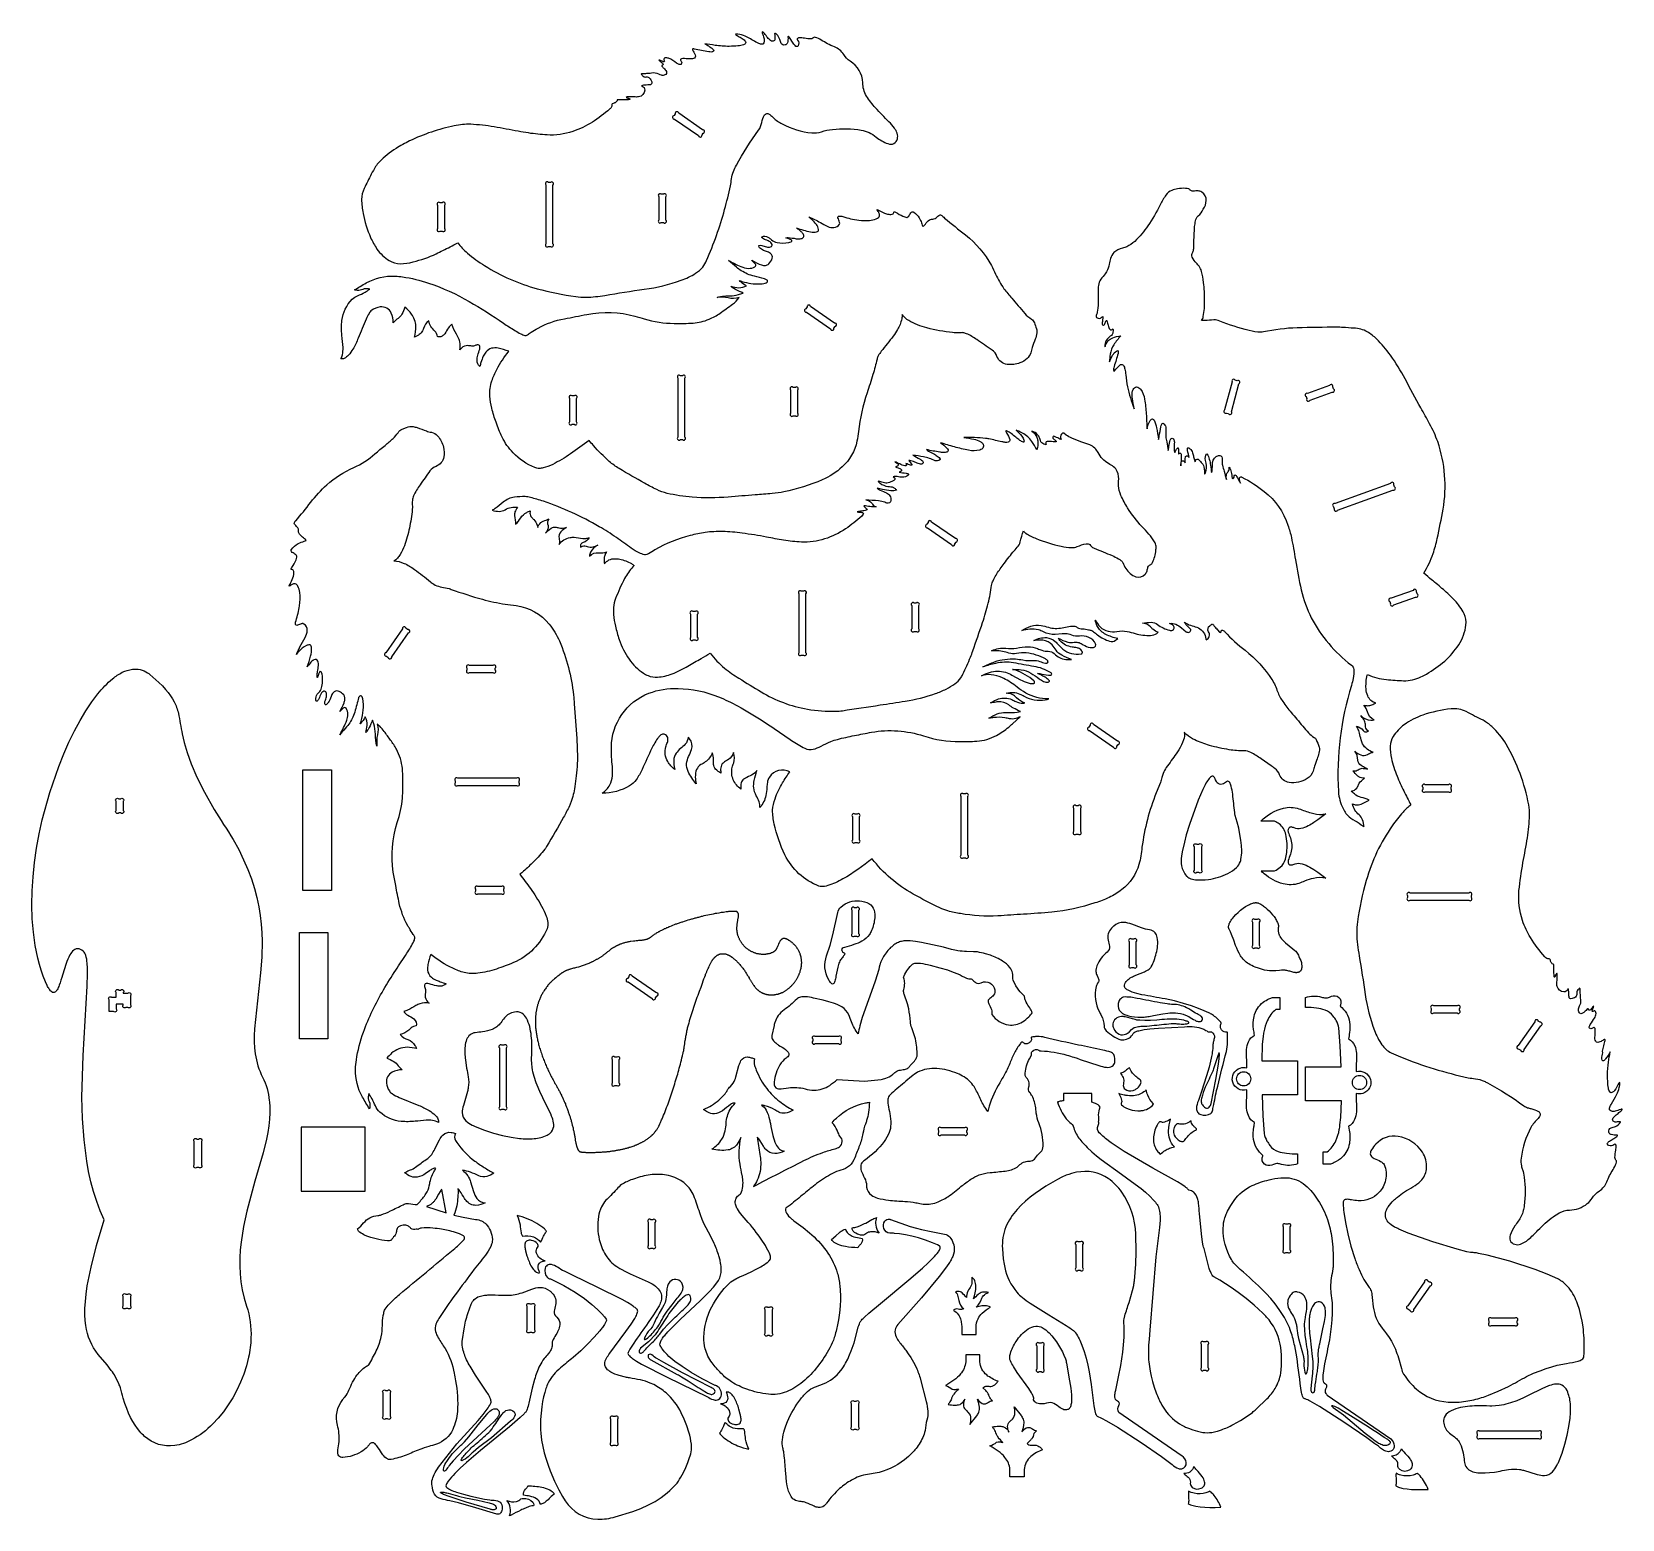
# Model space of a CAD drawing. Extents: x -49 to 63, y -22 to 83.
import ezdxf

# ---------------------------------------------------------------- set-up
doc = ezdxf.new("R2010")
doc.units = 0
doc.header["$MEASUREMENT"] = 0
doc.layers.get('0').update_dxf_attribs({"linetype": 'CONTINUOUS'})

msp = doc.modelspace()

# ---------------------------------------------------------------- linework, layer by layer
for points in [[(-7.52, 77.65, 0.142837), (-7.65, 77.6, 0.299758), (-7.67, 77.51, -0.225991), (-7.69, 77.39, -0.09232), (-7.82, 77.24, -0.037544), (-9.05, 76.31, -0.058932), (-10.43, 75.65, -0.093512), (-12.24, 75.41, -0.024982), (-13.54, 75.55, -0.007114), (-14.28, 75.67, 0.004603), (-15.97, 75.98, 0.031877), (-17.61, 76.16, 0.057032), (-18.77, 76.06, 0.058995), (-21.92, 74.99, 0.023354), (-22.87, 74.46, 0.06408), (-24.05, 73.5, 0.034102), (-24.31, 73.18, 0.023633), (-24.61, 72.65, 0.001351), (-25.11, 71.65, 0.109745), (-25.3, 70.87, 0.040663), (-25.18, 69.89, 0.059281), (-24.66, 68.19, 0.04222), (-24.21, 67.38, 0.096163), (-23.35, 66.57, 0.136015), (-22.57, 66.35, 0.061795), (-21.67, 66.47, 0.049026), (-20.04, 67.05, 0.008195), (-19.57, 67.28, 0.004886), (-18.53, 67.81, 0.047739), (-17.84, 67.09, 0.038445), (-16.63, 66.21, 0.077962), (-12.93, 64.59, 0.03169), (-10.21, 64.03, 0.059083), (-8.82, 64.03, 0.01782), (-8.17, 64.12, -0.008067), (-5.39, 64.55, 0.04967), (-2.8, 65.18, 0.051387), (-1.78, 65.67, 0.07159), (-1.27, 66.11, 0.062994), (-1.01, 66.57, 0.035702), (0.26, 70.16, 0.013722), (0.68, 71.83, 0.033619), (0.74, 72.32, -0.072498), (0.89, 72.85, -0.031161), (1.09, 73.28, -0.035937), (2.65, 75.74, 0.11535), (2.87, 76.3, -0.084781), (3.07, 76.82, -0.375127), (3.4, 76.88, -0.065697), (3.47, 76.84, -0.019998), (3.68, 76.63, 0.06837), (4.31, 76.19, 0.098197), (6.4, 75.56, 0.104378), (7.07, 75.64, -0.059936), (7.85, 75.8, -0.072381), (9.88, 75.75, -0.13522), (10.92, 75.26, 0.075756), (11.75, 74.8, 0.211381), (12.18, 74.81, 0.215333), (12.42, 75.13, 0.155186), (12.41, 75.53, 0.070609), (12.22, 75.89, 0.044923), (11.83, 76.34, -0.016436), (10.88, 77.32, -0.040496), (10.25, 78.15, -0.146493), (9.99, 79.09, 0.244161), (9.1, 80.61, -0.101004), (8.65, 81.08, 0.138306), (7.99, 81.62, -0.029463), (7.51, 81.83, -0.01419), (7.06, 82.09, 0.055098), (6.66, 82.28, 0.319688), (6.46, 82.22, -0.156111), (6.34, 82.17, -0.073955), (5.88, 82.22, 0.048158), (5.51, 82.25, 0.059129), (5.43, 82.23, 0.526747), (5.4, 82.09, -0.312495), (5.43, 81.68, -0.421085), (5.28, 81.65, -0.065588), (5.09, 81.87), (4.84, 82.27, -0.052954), (4.79, 82.34, 0.511332), (4.73, 82.34, 0.18989), (4.72, 82.31, -0.073247), (4.69, 81.9, -0.294765), (4.52, 81.75, -0.358757), (4.24, 81.86, -0.085538), (4.19, 81.99, 0.156816), (3.9, 82.52, 0.046439), (3.84, 82.56, 0.533494), (3.77, 82.52, -0.079446), (3.8, 82.17, -0.297828), (3.68, 82.01, -0.169332), (3.57, 82.02, -0.089949), (3.44, 82.1, -0.03812), (3.24, 82.33, -0.002892), (3.01, 82.62, 0.199713), (2.91, 82.67, 0.161984), (2.91, 82.57, -0.035241), (3.03, 82.24, -0.09194), (3.04, 81.96, -0.17602), (2.97, 81.83, -0.101386), (2.92, 81.8, -0.145417), (2.67, 81.84, -0.035253), (2.47, 81.95, 0.020019), (1.7, 82.37, 0.079414), (1.2, 82.5, 0.041662), (1.03, 82.5, 0.196999), (1.07, 82.44, 0.00418), (1.36, 82.29, -0.042823), (1.63, 82.1, -0.075371), (1.73, 81.98, -0.381176), (1.68, 81.8, -0.07786), (1.6, 81.76, -0.076994), (1.2, 81.68, -0.005823), (0.58, 81.65, -0.037168), (-0.41, 81.72, -0.00915), (-1.14, 81.83, 0.032734), (-0.93, 81.72, -0.029272), (-0.72, 81.57, -0.051916), (-0.56, 81.45, -0.111328), (-0.5, 81.36, -0.281222), (-0.51, 81.31, -0.174885), (-0.68, 81.25, -0.043748), (-0.86, 81.27, -0.03235), (-1.87, 81.46, 0.055775), (-1.95, 81.48, 0.53975), (-2, 81.4, 0.090686), (-1.95, 81.32, -0.117087), (-1.79, 80.97, -0.270419), (-1.87, 80.82, -0.129193), (-2.12, 80.76, -0.004521), (-2.56, 80.79, 0.050816), (-2.78, 80.77, 0.450055), (-2.84, 80.67, 0.148034), (-2.8, 80.6, -0.331922), (-2.79, 80.39, -0.125177), (-2.82, 80.37, -0.167581), (-3.04, 80.41, -0.039156), (-3.12, 80.47, 0.063094), (-3.68, 80.81, 0.147875), (-3.94, 80.83, 0.531295), (-3.99, 80.65, -0.295731), (-3.99, 80.57, -0.218572), (-4.03, 80.57, -0.053055), (-4.25, 80.65, 0.04586), (-4.36, 80.68, 0.030592), (-4.14, 80.5, -0.141728), (-4.07, 80.38, -0.341933), (-4.1, 80.33, -0.082451), (-4.14, 80.31, 0.467813), (-4.15, 80.25, 0.060776), (-4.02, 80.11, -0.065831), (-3.84, 79.88, -0.439605), (-3.94, 79.64, -0.177985), (-4.19, 79.61, -0.084436), (-4.37, 79.68, 0.182455), (-4.89, 79.76, -0.044623), (-5.24, 79.73, -0.014495), (-5.52, 79.72, 0.117121), (-5.59, 79.71, 0.10902), (-5.62, 79.69, 0.044578), (-5.55, 79.63, 0.022359), (-5.47, 79.54, 0.237887), (-5.24, 79.5, -0.234438), (-5.02, 79.42, -0.100177), (-4.93, 79.29, -0.098276), (-4.86, 79.09, -0.334011), (-4.95, 78.95, -0.093893), (-5.03, 78.94, 0.046442), (-5.25, 78.92, -0.006097), (-5.44, 78.91, 0.096081), (-5.58, 78.88, 0.139469), (-5.56, 78.85, -0.356492), (-5.36, 78.57, -0.353544), (-5.79, 78.09, -0.049224), (-6.11, 78.09, 0.008852), (-6.51, 78.1, 0.12059), (-6.66, 78.06, 0.054751), (-6.55, 78, -0.032943), (-6.45, 77.98, -0.283515), (-6.4, 77.9, -0.091176), (-6.61, 77.88, 0.010028), (-6.82, 77.88, -0.004296), (-7.3, 77.88, -0.277745), (-7.44, 77.68, -0.083981)], [(-3.26, 76.53), (-1.58, 75.37, 1), (-1.33, 75.41), (-1.25, 75.53, 1), (-1.29, 75.78), (-2.97, 76.95, 1), (-3.22, 76.9), (-3.3, 76.78, 1)], [(-12.32, 71.89), (-12.32, 67.74, 1), (-12.14, 67.57), (-12, 67.57, 1), (-11.82, 67.74), (-11.82, 71.89, 1), (-12, 72.07), (-12.14, 72.07, 1)], [(-19.94, 70.46), (-19.94, 68.82, 1), (-19.77, 68.64), (-19.62, 68.64, 1), (-19.44, 68.82), (-19.44, 70.46, 1), (-19.62, 70.64), (-19.77, 70.64, 1)], [(-4.37, 71.06), (-4.37, 69.42, 1), (-4.2, 69.24), (-4.05, 69.24, 1), (-3.87, 69.42), (-3.87, 71.06, 1), (-4.05, 71.24), (-4.2, 71.24, 1)], [(36.58, 50.89, -0.040772), (36.5, 51.23, -0.462979), (36.59, 51.34, -0.128791), (36.68, 51.32, -0.049562), (38.25, 50.32, -0.147565), (39.92, 47.93, -0.025581), (40.16, 47.06, -0.013372), (40.44, 45.51, 0.015224), (40.85, 43.38, 0.057868), (41.56, 41.42, 0.111184), (44.38, 38.09, -0.200682), (44.55, 37.78, -0.073309), (44.51, 37.15, -0.029023), (44.39, 36.66, 0.090055), (43.47, 29.18, 0.106437), (43.8, 27.99, 0.043726), (43.99, 27.65, 0.097324), (44.49, 27.22, -0.029783), (45.08, 26.85, -0.018141), (45.27, 26.7, 0.085694), (45.17, 27.2, 0.113279), (44.92, 27.54, -0.172395), (44.46, 28.31, 0.15305), (44.53, 28.29, 0.082138), (44.79, 28.24, 0.051844), (44.88, 28.25, 0.06517), (45.27, 28.39, -0.010374), (45.63, 28.58, 0.067193), (45.08, 28.77, -0.126116), (44.59, 29.02, -0.021172), (44.38, 29.23, 0.219053), (44.76, 29.43, 0.049125), (44.88, 29.67, -0.105175), (45.17, 30.02, -0.031883), (45.31, 30.13, -0.144272), (44.91, 30.22, -0.051908), (44.84, 30.27, -0.010503), (44.48, 30.64, 0.144221), (44.8, 30.68, 0.053539), (44.93, 30.76, -0.166104), (45.22, 30.82, -0.03772), (45.51, 30.77, -0.044542), (45.37, 30.84, -0.011487), (45.08, 31.01, -0.240347), (44.84, 31.4, 0.139622), (44.63, 32.02, 0.089887), (45.05, 31.76, 0.217327), (45.51, 31.8, -0.074916), (45.81, 31.93, -0.04447), (45.92, 31.95, -0.202975), (45.17, 32.55, -0.053822), (45.07, 32.83, -0.017577), (44.96, 33.3, 0.065788), (44.83, 33.65, 0.038588), (44.75, 33.78, -0.213749), (45.2, 33.49, 0.180505), (45.39, 33.38, 0.085795), (45.47, 33.39, 0.055747), (45.58, 33.43, -0.16982), (45.38, 33.74, -0.029013), (45.37, 33.92, 0.124388), (45.25, 34.25, 0.037477), (45.04, 34.53, 0.172299), (45.76, 34.21, 0.069621), (45.98, 34.23, -0.260544), (45.52, 34.79, 0.145007), (45.26, 35.26, 0.032657), (45.55, 35.23, 0.101739), (45.81, 35.29, -0.015311), (46.1, 35.41, -0.229171), (45.53, 35.93, -0.079183), (45.42, 36.39, -0.057845), (45.45, 37.18, -0.068263), (45.52, 37.42, 0.086745), (46.85, 37.07, 0.019665), (48.06, 36.99, 0.11819), (49.28, 37.26, 0.027778), (49.67, 37.46, 0.043529), (50.95, 38.37, 0.06709), (51.94, 39.52, 0.10947), (52.45, 40.91, 0.136956), (52.31, 41.7, 0.081604), (51.65, 42.65, 0.024966), (50.86, 43.4, 0.004518), (50.03, 44.1, -0.009427), (49.48, 44.57, 0.05985), (50.13, 45.94, 0.033488), (50.43, 47, 0.004868), (50.84, 49.06, 0.12504), (50.46, 53.82, 0.042419), (49.89, 55.07, 0.00249), (49.27, 56.19, -0.002268), (48.16, 58.24, 0.032317), (47.13, 59.9, 0.039698), (46.16, 61.05, 0.056565), (45.5, 61.55, 0.125464), (44.56, 61.81, -0.009386), (43.78, 61.86, 0.014605), (43.38, 61.87, 0.007702), (40.56, 61.83, 0.046505), (38.19, 61.54, -0.040768), (38.02, 61.52, -0.048831), (37.18, 61.64, -0.03478), (35.11, 62.31, 0.10837), (34.7, 62.39, 0.01146), (34.07, 62.34, -0.017336), (33.83, 62.34, 0.129207), (33.96, 62.64, 0.047421), (34.05, 63.74, 0.025874), (33.98, 65.03, 0.033105), (33.83, 65.81, 0.076913), (33.66, 66.17, 0.036415), (33.48, 66.38, -0.052159), (33.18, 66.8, -0.291498), (33.21, 67.16, 0.100968), (33.28, 67.41, 0.019815), (33.29, 67.71, -0.005973), (33.35, 68.97, -0.016783), (33.41, 69.36, -0.161306), (33.6, 69.72, 0.089163), (33.96, 70.18, 0.127736), (34.17, 70.79, 0.279506), (33.85, 71.39, 0.112324), (33.59, 71.47, 0.051412), (33.27, 71.45, -0.16524), (33.07, 71.49, -0.092947), (33, 71.57, 0.125953), (32.93, 71.61, 0.057677), (32.71, 71.65, 0.067401), (32.14, 71.61, 0.026223), (31.74, 71.51, 0.177324), (31.33, 71.18, 0.037854), (30.92, 70.49, -0.038532), (30.06, 69.01, -0.049801), (29.13, 67.92, -0.077668), (28.57, 67.54, -0.055971), (28.27, 67.45, 0.130894), (27.67, 67.13, 0.127166), (27.42, 66.71, 0.038662), (27.33, 66.32, -0.075245), (27.15, 65.78, -0.030197), (27.05, 65.63, -0.007341), (26.75, 65.25, 0.135954), (26.58, 64.82, 0.026991), (26.56, 64.63), (26.56, 63.77, -0.031564), (26.51, 63.05, -0.056242), (26.42, 62.69, 0.272827), (26.43, 62.57, 0.229465), (26.71, 62.51, 0.099194), (26.79, 62.56, -0.031572), (26.88, 62.63, -0.080858), (26.87, 62.4, 0.013761), (26.84, 62.15, 0.20006), (26.87, 62.04, 0.432905), (27, 62.07, 0.063666), (27.09, 62.3, -0.247859), (27.16, 62.36, -0.082897), (27.22, 62.16, 0.030457), (27.3, 61.86, 0.051747), (27.37, 61.73, 0.306496), (27.49, 61.7, 0.173615), (27.6, 61.77, -0.060536), (27.59, 61.45, -0.169479), (27.49, 61.3, 0.145464), (27.19, 61.03, 0.128949), (27.03, 60.62, 0.052774), (27.04, 60.49, -0.109176), (27.27, 60.92, -0.117563), (27.58, 61.13, -0.084076), (28.15, 61.27, 0.033272), (27.66, 60.64, 0.101105), (27.41, 59.98, 0.029524), (27.35, 59.44, -0.018868), (27.57, 59.9, -0.124912), (27.85, 60.2, -0.133567), (27.93, 60.23, -0.211507), (27.96, 60.21, -0.143071), (27.96, 60.03, -0.009734), (27.68, 59.11, 0.110694), (27.65, 58.77, 0.132252), (27.71, 58.81, -0.063855), (28.14, 59.24, -0.459191), (28.34, 59.19, -0.075498), (28.44, 58.93, -0.027738), (28.5, 58.52, 0.018906), (28.62, 57.69, 0.042026), (29.1, 56.14, -0.016788), (28.97, 56.85, -0.048138), (28.95, 57.26, -0.09246), (29.02, 57.5, -0.227671), (29.25, 57.67, -0.189015), (29.42, 57.62, -0.088625), (29.54, 57.51, -0.11703), (29.83, 56.8, -0.021319), (29.94, 55.77, -0.00174), (30, 54.73, -0.062294), (30.21, 55.31, -0.121512), (30.31, 55.41, -0.361151), (30.46, 55.38, -0.073956), (30.49, 55.34, -0.067967), (30.67, 54.8, -0.015404), (30.8, 53.97, 0.039815), (30.86, 54.22, -0.026904), (30.98, 54.86, -0.022071), (31.03, 55.04, -0.271564), (31.12, 55.11, -0.186502), (31.15, 55.1, -0.174188), (31.31, 54.85, -0.078441), (31.32, 54.55, 0.041838), (31.32, 54.18, 0.021178), (31.38, 53.81), (31.49, 53.2, 0.047984), (31.52, 53.38, 0.008778), (31.6, 53.82, -0.090626), (31.67, 54.01, -0.520928), (31.86, 54.01, -0.126081), (31.92, 53.79, -0.004085), (31.91, 53.31, 0.095126), (31.95, 53.06, -0.045265), (32.05, 53.24, -0.042376), (32.11, 53.34, -0.123571), (32.16, 53.38, -0.31691), (32.19, 53.36, -0.125343), (32.22, 53.23), (32.21, 52.94, -0.149927), (32.3, 53.02, -0.353541), (32.38, 52.99, -0.139967), (32.41, 52.88, -0.018029), (32.37, 52.12, -0.091352), (32.39, 52.32, -0.081701), (32.43, 52.44, -0.428919), (32.57, 52.46, -0.061096), (32.68, 52.33, -0.016896), (32.7, 52.73, -0.41913), (32.82, 52.82, -0.136339), (32.86, 52.8, -0.037085), (32.97, 52.7, -0.01849), (32.85, 53.2, -0.040065), (32.84, 53.33, -0.535475), (32.93, 53.38, -0.054893), (33.08, 53.26, -0.124886), (33.23, 52.96, -0.009056), (33.29, 52.67, 0.07693), (33.39, 52.41, -0.132825), (33.46, 52.56, -0.352835), (33.59, 52.58, -0.117362), (33.66, 52.52, 0.007817), (33.85, 52.31, -0.158132), (34.02, 51.94, -0.027287), (34.04, 51.69, 0.016373), (34.05, 51.53, 0.070756), (34.12, 51.65, 0.139796), (34.17, 52.3, 0.017005), (34.11, 52.5, -0.232909), (34.21, 52.97, -0.098984), (34.38, 52.58, -0.027964), (34.47, 52.16, -0.008174), (34.53, 51.64, 0.130097), (34.59, 51.83, -0.024215), (34.6, 52.1, -0.00918), (34.61, 52.35, -0.308176), (35.02, 52.85, -0.452621), (35.29, 52.65, -0.047988), (35.28, 52.49, 0.071036), (35.31, 52.16, 0.016355), (35.43, 51.73, -0.004463), (35.58, 51.16, -0.087575), (35.6, 51.52, -0.104557), (35.71, 51.71, 0.158869), (35.79, 52.03, -0.06344), (35.92, 51.68, -0.013544), (35.99, 51.26, 0.155344), (36.04, 51.2, 0.139595), (36.12, 51.33, -0.042289), (36.17, 51.49, -0.17433), (36.26, 51.43, -0.053857), (36.46, 51.09, 0.018107)], [(-12.87, 61.82, -0.079043), (-11.02, 62.47, 0.003836), (-9.43, 62.78, -0.112726), (-6.05, 62.66, -0.018382), (-5.39, 62.46, 0.066441), (-3.3, 62.14, 0.018178), (-1.95, 62.17, 0.088482), (-0.83, 62.44, 0.055063), (-0.06, 62.86, 0.006398), (0.82, 63.5, 0.080548), (1.28, 63.96, -0.151445), (0.51, 63.94, 0.085207), (-0.27, 63.97, -0.049272), (0.24, 64.07, -0.020161), (0.63, 64.08, 0.066512), (1.23, 64.17, 0.011947), (1.56, 64.28, 0.051817), (1.44, 64.34, -0.048321), (0.91, 64.6, -0.039551), (0.69, 64.76, 0.062515), (1.27, 64.66, 0.119061), (1.8, 64.79, -0.067947), (1.42, 65.05, -0.031119), (1.31, 65.16, 0.003824), (1.65, 65.05, 0.086554), (2.91, 64.94, 0.027734), (3.11, 64.98, 0.075362), (3.25, 65.04, 0.272317), (3.29, 65.14, 0.153628), (3.26, 65.18, 0.107668), (3.07, 65.28, 0.00468), (2.36, 65.46, -0.07117), (1.43, 65.85, -0.038302), (1.1, 66.1, 0.005101), (0.54, 66.58, 0.032398), (1.4, 66.15, 0.071511), (1.95, 66.02, 0.147983), (2.39, 66.13, 0.230176), (2.45, 66.22, 0.118083), (2.45, 66.26, 0.105765), (2.32, 66.43, -0.046792), (2.18, 66.59, 0.063509), (2.86, 66.26, 0.099865), (3.14, 66.23, 0.147904), (3.37, 66.34, 0.151784), (3.62, 66.73, 0.277411), (3.49, 67.06, 0.083251), (3.34, 67.15), (3.01, 67.28, -0.082674), (2.72, 67.47, -0.10502), (2.66, 67.56, -0.449585), (2.7, 67.64, -0.120739), (2.88, 67.63, 0.006927), (3.2, 67.53, 0.136853), (3.5, 67.53, 0.406145), (3.6, 67.71, 0.178601), (3.4, 67.92, 0.029653), (3.06, 68.06, -0.097317), (2.93, 68.15, -0.102957), (2.89, 68.2, -0.320962), (2.91, 68.25, -0.184478), (2.99, 68.28, -0.183243), (3.4, 68.16, -0.021923), (3.57, 68.02, 0.114375), (3.95, 67.84, 0.098572), (4.78, 67.84, 0.06385), (4.94, 67.89, 0.073001), (4.99, 67.93, 0.256419), (4.99, 67.98, 0.211404), (4.88, 68.06, -0.028929), (4.7, 68.12, -0.06355), (4.57, 68.16, -0.362139), (4.57, 68.17, -0.362139), (4.58, 68.17, -0.075257), (4.73, 68.19, -0.017274), (5.29, 68.11, 0.054482), (5.57, 68.1, 0.051034), (5.71, 68.13, 0.22447), (5.84, 68.27, 0.181687), (5.82, 68.4, 0.08075), (5.69, 68.56, 0.026791), (5.53, 68.7, -0.007244), (5.31, 68.88, 0.050209), (6.31, 68.59, 0.079281), (6.74, 68.59, 0.401951), (6.87, 68.75, 0.111892), (6.72, 69.11, 0.068627), (6.39, 69.47, 0.017085), (6.19, 69.64, -0.024527), (7, 69.25, 0.027899), (7.52, 68.96, 0.126008), (7.96, 68.89, 0.22989), (8.35, 69.14, 0.184261), (8.36, 69.25, -0.014914), (8.24, 69.58, -0.261559), (8.26, 69.68, -0.168414), (8.29, 69.7, -0.088315), (8.58, 69.67, 0.042931), (9.7, 69.41, 0.051766), (10.45, 69.39, 0.074134), (10.93, 69.51, 0.060908), (11.09, 69.61, 0.278394), (11.16, 69.83, 0.082859), (11.08, 70.02), (11.02, 70.1, -0.116267), (11, 70.15, -0.29966), (11.02, 70.15, -0.076836), (11.09, 70.12, 0.061445), (11.66, 69.86, 0.078079), (11.97, 69.82, 0.142308), (12.12, 69.87, 0.148609), (12.17, 69.95, -0.069316), (12.19, 70.02, -0.118912), (12.3, 69.97, 0.029215), (12.81, 69.69, 0.102116), (13.08, 69.61, 0.233889), (13.23, 69.7, 0.021879), (13.36, 69.92, -0.192623), (13.47, 70.01, -0.224041), (13.58, 69.98, -0.099646), (13.96, 69.57, -0.036716), (14.06, 69.39, -0.011422), (14.17, 69.07, 0.048518), (14.23, 68.96, 0.068613), (14.33, 69.06, -0.043007), (14.6, 69.37, -0.065782), (14.76, 69.47, -0.147347), (14.91, 69.49, 0.153593), (15.08, 69.54, 0.028021), (15.34, 69.74, -0.130856), (15.43, 69.79, -0.10524), (15.47, 69.78, -0.100076), (15.62, 69.68, 0.012647), (15.75, 69.56, 0.004974), (17.22, 68.37, -0.097683), (19.04, 66.23, -0.025447), (19.34, 65.61, 0.057048), (19.92, 64.59, 0.020448), (20.47, 63.92, -0.002705), (21.39, 62.85, 0.076681), (21.87, 62.44, -0.121344), (22.07, 62.19, 0.024259), (22.22, 61.77, -0.118792), (22.24, 61.48, -0.05738), (22.12, 61.03, 0.008831), (21.91, 60.44, 0.02587), (21.81, 60.07, -0.147884), (21.55, 59.67, -0.09944), (21.05, 59.37, -0.118237), (20.16, 59.25, -0.267266), (19.43, 59.82, 0.154765), (19.09, 60.27, -0.002283), (18.01, 61.01, 0.048306), (17.28, 61.42, 0.05585), (17.04, 61.49, 0.051464), (16.78, 61.48, -0.044974), (16.31, 61.5, -0.038064), (14.5, 61.83, -0.061053), (13.22, 62.34, -0.120014), (12.77, 62.78, -0.06348), (12.73, 62.46, -0.074184), (12.43, 61.71, -0.02738), (12.13, 61.25, -0.006022), (11.29, 60.18, 0.030562), (11.08, 59.87, 0.058133), (10.99, 59.63, -0.017574), (10.7, 58.54, -0.003165), (10.29, 57.25, 0.050038), (9.68, 54.54, -0.021631), (9.58, 53.86, -0.154733), (8.54, 52.04, -0.087497), (7.14, 51.13, -0.052454), (4.44, 50.29, -0.0211), (3.6, 50.16, -0.004593), (2.42, 50.07, 0.002667), (0.52, 49.92, -0.039032), (-2.02, 49.91, -0.034607), (-3.79, 50.18, -0.056044), (-4.52, 50.45, -0.014219), (-5.37, 50.89, -0.004957), (-7.16, 51.92, -0.042438), (-7.86, 52.43, -0.02345), (-8.97, 53.54, -0.013891), (-9.28, 53.91, -0.010842), (-10.58, 52.96, -0.034041), (-11.84, 52.22, -0.051132), (-12.52, 51.97, -0.048395), (-12.8, 51.93, -0.093249), (-13.09, 52, -0.11009), (-14.63, 53.04, -0.078041), (-15.4, 54.14, -0.031575), (-15.83, 55.18, -0.027342), (-16.13, 56.17, -0.036065), (-16.27, 57.03, -0.105446), (-16.12, 58.1, -0.039511), (-15.77, 58.91, -0.046926), (-14.93, 60.18, 0.046955), (-15.69, 60.4, 0.092654), (-16.15, 60.39, 0.172462), (-16.54, 60.12, 0.060351), (-16.73, 59.83, 0.032585), (-16.89, 59.4, -0.006243), (-16.98, 59.11, -0.218533), (-17.16, 59.53, -0.072741), (-17.11, 59.9, 0.003821), (-16.98, 60.34, 0.062879), (-16.96, 60.49, 0.156778), (-17, 60.59, 0.251342), (-17.2, 60.62, 0.046514), (-17.3, 60.58, -0.106571), (-17.53, 60.55, 0.011804), (-17.82, 60.58, 0.204784), (-18.25, 60.41, 0.041014), (-18.37, 60.29, 0.097399), (-18.37, 60.85, 0.042551), (-18.42, 61.02, 0.043414), (-18.62, 61.39, -0.074631), (-18.93, 62.08, 0.1046), (-19.18, 61.83, -0.003713), (-19.44, 61.42, -0.09619), (-19.62, 61.25, -0.143051), (-19.84, 61.2, -0.055113), (-19.96, 61.22, 0.18044), (-20.14, 61.6, -0.154482), (-20.57, 62.33, 0.16158), (-20.93, 61.79, -0.079709), (-21.11, 61.48, -0.079523), (-21.37, 61.27, -0.030025), (-21.56, 61.17, 0.068509), (-21.47, 61.95, 0.149832), (-21.78, 62.8, 0.055498), (-22.24, 63.28, -0.032422), (-22.46, 62.79, -0.108806), (-22.73, 62.5, 0.067676), (-23.06, 62.19, 0.113347), (-23.2, 62.87, 0.319612), (-23.99, 63.3, 0.128593), (-24.58, 63.07, 0.084964), (-24.77, 62.84, 0.035779), (-24.97, 62.45, 0.002757), (-25.53, 61.1, -0.025513), (-25.9, 60.34, -0.049967), (-26.21, 59.91, -0.101074), (-26.51, 59.68, -0.115958), (-26.76, 59.64, 0.097611), (-26.64, 59.94, 0.065285), (-26.6, 60.44, 0.009169), (-26.68, 61.31, -0.050823), (-26.68, 62.35, -0.162457), (-25.96, 63.84, -0.078237), (-25.57, 64.09, 0.034949), (-25.05, 64.35, 0.006977), (-24.72, 64.55, 0.118672), (-25.11, 64.57, 0.043278), (-25.3, 64.5, -0.11403), (-25.66, 64.48, -0.022874), (-25.8, 64.5, -0.009193), (-24.96, 65, -0.140481), (-22.93, 65.47, -0.028748), (-22.41, 65.42, -0.046098), (-20.58, 64.98, -0.048161), (-17.72, 63.69, -0.019677), (-15.31, 62.16, 0.006202), (-14.51, 61.65, 0.012573), (-14.09, 61.41, 0.057494), (-13.8, 61.3, 0.229435), (-13.61, 61.35, -0.030215), (-13.36, 61.52, -0.020905)], [(6.03, 62.93), (7.71, 61.76, 1), (7.96, 61.81), (8.04, 61.93, 1), (7.99, 62.17), (6.31, 63.34, 1), (6.07, 63.3), (5.98, 63.18, 1)], [(-3.03, 58.29), (-3.03, 54.14, 1), (-2.85, 53.96), (-2.71, 53.96, 1), (-2.53, 54.14), (-2.53, 58.29, 1), (-2.71, 58.46), (-2.85, 58.46, 1)], [(4.91, 57.46), (4.91, 55.81, 1), (5.09, 55.64), (5.24, 55.64, 1), (5.41, 55.81), (5.41, 57.46, 1), (5.24, 57.64), (5.09, 57.64, 1)], [(35.99, 58.03), (35.46, 56.05, 1), (35.59, 55.83), (35.73, 55.79, 1), (35.95, 55.92), (36.47, 57.9, 1), (36.34, 58.11), (36.2, 58.15, 1)], [(41.47, 56.74), (43.02, 57.31, 1), (43.12, 57.53), (43.07, 57.67, 1), (42.85, 57.78), (41.3, 57.21, 1), (41.19, 56.99), (41.24, 56.85, 1)], [(-10.66, 56.86), (-10.66, 55.21, 1), (-10.48, 55.04), (-10.33, 55.04, 1), (-10.16, 55.21), (-10.16, 56.86, 1), (-10.33, 57.04), (-10.48, 57.04, 1)], [(-22.06, 19.77, -0.067835), (-22.64, 21.3, -0.007492), (-22.89, 22.57, -0.011616), (-23.07, 23.52, -0.116005), (-22.78, 27, 0.058729), (-22.42, 28.73, 0.034588), (-22.39, 30.06, 0.017223), (-22.42, 30.8, 0.101289), (-22.84, 32.16, 0.039687), (-23.25, 32.8, 0.002555), (-23.7, 33.42, 0.046825), (-24.02, 33.78, 0.03239), (-24.2, 33.93, -0.141383), (-24.17, 33.19, 0.095027), (-24.21, 32.38, -0.080435), (-24.32, 33.22, 0.080215), (-24.44, 33.96, 0.016458), (-24.52, 34.2, 0.060426), (-24.58, 34.09, -0.049165), (-24.84, 33.56, -0.038745), (-25, 33.34, 0.052805), (-24.91, 33.84, 0.133268), (-25.03, 34.45, -0.100181), (-25.4, 33.96, 0.112683), (-25.18, 35.52, 0.025479), (-25.22, 35.78, 0.199166), (-25.32, 35.93, 0.239362), (-25.38, 35.93, 0.162909), (-25.5, 35.8, 0.046713), (-25.54, 35.69, -0.027488), (-25.82, 34.65, -0.084717), (-26.26, 33.84, -0.01214), (-26.63, 33.41, 0.013043), (-26.82, 33.19, 0.043966), (-26.34, 34.2, 0.067499), (-26.26, 34.62, 0.147675), (-26.38, 35.05, 0.276984), (-26.48, 35.1, 0.14629), (-26.67, 34.98, -0.047142), (-26.83, 34.83, 0.054033), (-26.53, 35.42, 0.049008), (-26.47, 35.67, 0.243874), (-26.63, 36.07, 0.122491), (-26.95, 36.26, 0.284407), (-27.29, 36.14, 0.094414), (-27.44, 35.87, -0.063711), (-27.64, 35.45, -0.08538), (-27.77, 35.31, -0.528978), (-27.88, 35.35, -0.127217), (-27.87, 35.53, 0.013968), (-27.77, 35.86, 0.139277), (-27.78, 36.16, 0.379421), (-27.96, 36.25, 0.144681), (-28.14, 36.08, 0.046032), (-28.3, 35.72, -0.116081), (-28.41, 35.56, -0.458736), (-28.5, 35.57, -0.154243), (-28.52, 35.63, -0.169345), (-28.41, 36.04, -0.029638), (-28.24, 36.23, 0.105602), (-28.09, 36.57, 0.131829), (-28.11, 37.56, 0.196275), (-28.2, 37.64, 0.314844), (-28.24, 37.63, 0.099362), (-28.32, 37.46, -0.020501), (-28.39, 37.23, -0.135581), (-28.41, 37.21, -0.094612), (-28.43, 37.36, -0.032815), (-28.39, 37.63, 0.013265), (-28.33, 38.05, 0.10414), (-28.37, 38.36, 0.461234), (-28.65, 38.46, 0.069383), (-28.72, 38.42, 0.0462), (-28.98, 38.14, -0.010825), (-29.12, 37.96, 0.028618), (-28.88, 38.72, 0.061215), (-28.81, 39.27, 0.096451), (-28.85, 39.43, 0.077242), (-28.89, 39.49, 0.145762), (-28.95, 39.51, 0.125517), (-29.18, 39.46, 0.097963), (-29.71, 39.04, 0.020473), (-29.88, 38.84, -0.008383), (-29.63, 39.37, -0.008378), (-29.27, 40.03, 0.123306), (-29.12, 40.54, 0.248359), (-29.35, 40.98, 0.180514), (-29.48, 41.01, 0.104371), (-29.54, 40.99, -0.014831), (-29.8, 40.89, -0.133821), (-29.9, 40.89, -0.214295), (-29.94, 40.94, -0.096233), (-29.95, 41.01, -0.037845), (-29.91, 41.23, 0.033358), (-29.66, 42.25, 0.066497), (-29.64, 43.2, 0.080817), (-29.78, 43.64, 0.050035), (-29.85, 43.74, 0.284757), (-30.09, 43.8, 0.056058), (-30.19, 43.76, 0.006873), (-30.38, 43.65, -0.371157), (-30.39, 43.66, -0.203127), (-30.39, 43.68, 0.027111), (-30.17, 44.11, 0.082729), (-30.06, 44.58, 0.129258), (-30.1, 44.76, 0.160552), (-30.17, 44.81, 0.061662), (-30.26, 44.83, -0.217243), (-30.25, 44.88, -0.049454), (-30.2, 44.97, 0.039618), (-29.9, 45.5, 0.064607), (-29.86, 45.69, 0.115536), (-29.88, 45.81, 0.099346), (-29.92, 45.86, 0.031186), (-30.18, 46.02, -0.306776), (-30.25, 46.16, -0.095935), (-30.24, 46.2, -0.129919), (-29.75, 46.64, -0.058338), (-29.33, 46.81, 0.044065), (-29.21, 46.85, 0.406655), (-29.21, 46.89, 0.082254), (-29.25, 46.93, 0.014271), (-29.53, 47.16, -0.050808), (-29.69, 47.35, -0.168135), (-29.73, 47.56, 0.116354), (-29.74, 47.66, 0.069199), (-29.79, 47.75, 0.022223), (-29.97, 47.96, -0.157613), (-30.03, 48.09, -0.190606), (-30, 48.18, -0.015052), (-29.93, 48.25, 0.018427), (-28.87, 49.55, -0.041389), (-27.75, 50.78, -0.082685), (-25.85, 51.99, 0.082802), (-24.35, 52.96, -0.012858), (-23.64, 53.56, 0.018215), (-23.08, 54.05, 0.031423), (-22.72, 54.45, -0.158538), (-22.44, 54.71), (-22.13, 54.82, -0.17078), (-21.67, 54.88, -0.036), (-21.39, 54.81, -0.005405), (-20.73, 54.57, 0.032329), (-20.38, 54.48, -0.13457), (-19.94, 54.23, -0.132564), (-19.53, 53.43, -0.102662), (-19.51, 52.74, -0.254906), (-20.05, 52.08, 0.145718), (-20.48, 51.77, -0.001731), (-21.18, 50.78, 0.034952), (-21.64, 50, 0.092588), (-21.72, 49.68, 0.009541), (-21.72, 49.28, -0.024808), (-21.74, 48.87, -0.021269), (-21.96, 47.58, -0.039461), (-22.34, 46.34, -0.055589), (-22.67, 45.74, -0.056251), (-22.88, 45.51, -0.047071), (-23.02, 45.42, -0.09855), (-22.3, 45.25, -0.05491), (-21.58, 44.83, -0.01128), (-20.45, 43.96, 0.017062), (-20.21, 43.78, 0.072049), (-19.77, 43.61), (-19.65, 43.58, -0.01154), (-19.14, 43.47, -0.018161), (-18.98, 43.42, 0.016245), (-16.79, 42.72, 0.026713), (-15.18, 42.38, 0.00602), (-14.42, 42.28, -0.194929), (-12.09, 40.96, -0.065662), (-11.37, 39.79, -0.076089), (-10.38, 35.98, -0.010793), (-10.32, 35.36, 0.004744), (-10.15, 32.91, -0.024747), (-10.11, 31.16, -0.020341), (-10.18, 30.29, -0.006469), (-10.29, 29.53, -0.054595), (-10.56, 28.42, -0.023475), (-10.66, 28.17, -0.003522), (-11.07, 27.38, -0.006452), (-12.27, 25.32, -0.028451), (-12.39, 25.13, -0.035399), (-13.17, 24.26, -0.014833), (-13.9, 23.57, -0.01448), (-14.15, 23.36, -0.005387), (-13.41, 22.36, -0.027357), (-12.62, 21.12, -0.036168), (-12.29, 20.42, -0.047841), (-12.18, 19.97, -0.133467), (-12.24, 19.53, -0.195065), (-14.6, 17.14, -0.018121), (-15.8, 16.69, -0.046553), (-17.11, 16.39, -0.084877), (-18.07, 16.44, -0.046468), (-18.87, 16.74, -0.057491), (-20.42, 17.71, 0.040272), (-20.62, 17.02, 0.059723), (-20.65, 16.63, 0.204024), (-20.38, 16.11, 0.066166), (-20.05, 15.91, 0.023647), (-19.77, 15.8, 0.004179), (-19.35, 15.66, -0.221576), (-19.77, 15.48, -0.049112), (-20.03, 15.51, -0.022024), (-20.53, 15.65, 0.07677), (-20.74, 15.68, 0.368768), (-20.87, 15.55, 0.167601), (-20.84, 15.39, -0.142778), (-20.79, 15.12), (-20.82, 14.85, 0.226834), (-20.62, 14.36, 0.029904), (-20.53, 14.28, 0.120362), (-21.19, 14.25, 0.054248), (-21.47, 14.12, -0.037779), (-22.05, 13.8, -0.03573), (-22.32, 13.71, 0.108884), (-22.04, 13.44, -0.023328), (-21.61, 13.18, -0.304075), (-21.46, 12.68, 0.172257), (-21.81, 12.54, 0.015624), (-21.97, 12.39, -0.126166), (-22.57, 12.08, 0.159924), (-22.03, 11.72, -0.169479), (-21.54, 11.31, -0.028036), (-21.41, 11.09, 0.054025), (-22.08, 11.18, 0.187631), (-23.18, 10.76, 0.035356), (-23.52, 10.41, -0.026894), (-23.06, 10.2, -0.12622), (-22.71, 9.88, 0.023604), (-22.53, 9.68, 0.028182), (-22.43, 9.59, 0.121417), (-23.14, 9.43, 0.316562), (-23.54, 8.65, 0.113865), (-23.34, 8.11, 0.104774), (-23.14, 7.92, 0.048376), (-22.64, 7.65), (-21.27, 7.09, -0.026788), (-20.54, 6.73, -0.056321), (-20.11, 6.4, -0.091364), (-19.92, 6.14, -0.117983), (-19.88, 5.89, 0.113696), (-20.3, 6.03, 0.038488), (-20.75, 6.04, 0.010595), (-21.52, 5.97, -0.045665), (-22.5, 5.96, -0.160313), (-24.01, 6.62, -0.107795), (-24.32, 7.05, 0.018382), (-24.56, 7.55, 0.010595), (-24.79, 7.93, 0.14993), (-24.8, 7.47, -0.142811), (-24.71, 7.02, -0.043536), (-24.74, 6.85, -0.009166), (-25.23, 7.67, -0.136722), (-25.72, 9.64, -0.034985), (-25.66, 10.29, -0.047572), (-25.16, 12.25, -0.049129), (-23.75, 15.22, -0.013002), (-22.89, 16.61, -0.001707), (-22.1, 17.8, 0.028813), (-21.61, 18.65, 0.117585), (-21.54, 18.94, 0.068926), (-21.66, 19.13, -0.004271), (-21.93, 19.56, -0.014171)], [(9.6, 48.87, -0.022736), (9.92, 48.84, -0.071504), (10, 48.81, -0.334129), (10.02, 48.71, -0.122981), (9.91, 48.58, -0.032953), (8.78, 47.68, -0.07157), (7.3, 46.97, -0.083624), (5.67, 46.75, -0.032349), (4.41, 46.88, -0.008186), (3.21, 47.1, 0.01172), (1.5, 47.38, 0.026613), (0.12, 47.49, 0.036187), (-1.1, 47.43, 0.030241), (-2.16, 47.21, 0.068991), (-4.64, 46.21, 0.00841), (-5.09, 45.92, -0.172024), (-5.37, 45.86, -0.076545), (-5.76, 45.99, -0.047436), (-6.31, 46.32, 0.004302), (-7.36, 47.07, 0.02158), (-8.57, 47.83, 0.050864), (-12.49, 49.62, 0.015263), (-13.41, 49.89, 0.057995), (-13.78, 49.95, 0.042491), (-14.53, 49.91, 0.136179), (-15.32, 49.56, -0.024958), (-15.89, 49.11, -0.020901), (-16.1, 48.99, 0.086535), (-15.6, 48.91, 0.113114), (-15.19, 49.03, -0.16949), (-14.31, 49.2, 0.101851), (-14.5, 48.87, 0.101538), (-14.52, 48.61, 0.014154), (-14.45, 48, 0.065239), (-14.09, 48.46, -0.133185), (-13.67, 48.84, -0.028557), (-13.42, 48.96, 0.154876), (-13.41, 48.62, 0.086659), (-13.32, 48.49, 0.024569), (-13.17, 48.33, -0.10504), (-12.94, 47.95, -0.03155), (-12.89, 47.77, -0.132291), (-12.68, 48.12, -0.088423), (-12.5, 48.22, 0.003513), (-12.12, 48.38, 0.230419), (-12.17, 47.92, -0.162319), (-12.19, 47.67, -0.035702), (-12.23, 47.57, -0.023163), (-12.35, 47.37, -0.049541), (-11.95, 47.72, -0.105584), (-11.73, 47.8, -0.048931), (-11.65, 47.8, -0.027581), (-11.42, 47.75, 0.111845), (-10.88, 47.77, 0.084994), (-11.27, 47.47, 0.224068), (-11.39, 47.01, -0.075505), (-11.37, 46.68, -0.04418), (-11.39, 46.58, -0.193589), (-10.61, 47.07, -0.05978), (-10.34, 47.09, -0.010402), (-9.73, 47.01, 0.048418), (-9.43, 47.02, 0.046813), (-9.27, 47.06, -0.214666), (-9.69, 46.73, 0.179824), (-9.86, 46.59, 0.086353), (-9.89, 46.52, 0.053886), (-9.89, 46.4, -0.136227), (-9.57, 46.48, -0.086917), (-9.42, 46.44, 0.14958), (-9, 46.42, 0.037106), (-8.66, 46.53, 0.151086), (-9.18, 46.03, 0.093189), (-9.26, 45.75, -0.259264), (-8.58, 45.99, 0.146128), (-8.05, 46.07, 0.039062), (-8.18, 45.8, 0.091357), (-8.22, 45.57, 0.007121), (-8.2, 45.22, -0.242684), (-7.47, 45.58, -0.066586), (-7.12, 45.55, -0.066447), (-6.3, 45.23, -0.059809), (-6.11, 45.09, -0.059991), (-6.19, 45, 0.063229), (-6.78, 44.19, 0.02647), (-7.41, 42.78, 0.054772), (-7.56, 42.15, 0.045683), (-7.56, 41.64, 0.036117), (-7.42, 40.84, 0.029081), (-7.16, 39.89, 0.065035), (-6.46, 38.5, 0.096726), (-5.46, 37.53, 0.04106), (-5.13, 37.35, 0.118064), (-4.46, 37.24, 0.077384), (-3.44, 37.47, 0.031689), (-2.32, 38.02, 0.004529), (-1.38, 38.56, -0.009558), (-0.75, 38.92, 0.058846), (0.26, 37.88, 0.036049), (1.27, 37.16, -0.001179), (2.83, 36.2, 0.092263), (6.09, 34.99, 0.052025), (8.09, 34.84, 0.023875), (8.56, 34.88, 0.001047), (11.21, 35.28, 0.00452), (12.98, 35.55, 0.041714), (15.1, 36.08, 0.02777), (15.86, 36.4, 0.047298), (16.47, 36.77, 0.067232), (16.89, 37.19, 0.048544), (17.04, 37.45, 0.009288), (17.57, 38.65, 0.013255), (17.73, 39.09, 0.000889), (18.42, 41.09, 0.017657), (18.82, 42.44, 0.027333), (19.05, 43.7, -0.087733), (19.17, 44.03, -0.051122), (19.6, 44.78, -0.018027), (19.86, 45.14, -0.009966), (20.55, 46.03, -0.004566), (20.86, 46.38, 0.103745), (21.07, 46.76, -0.019482), (21.3, 47.55, 0.130507), (21.47, 47.37, 0.050615), (22.19, 47, 0.040567), (23.95, 46.45, 0.039309), (24.68, 46.36, 0.111082), (25.08, 46.43, -0.0579), (25.71, 46.63, -0.193285), (25.98, 46.57, -0.043433), (26.07, 46.46, 0.109497), (26.28, 46.32, -0.002769), (27.54, 45.8, -0.03193), (27.98, 45.58, -0.02198), (28.16, 45.46, -0.12391), (28.29, 45.3, 0.10992), (28.81, 44.54, 0.10837), (29.22, 44.31, 0.269324), (29.86, 44.48, 0.096494), (30, 44.73, 0.023311), (30.06, 44.98, -0.173283), (30.16, 45.13, -0.078974), (30.26, 45.17, 0.123193), (30.33, 45.22, 0.055102), (30.38, 45.32, 0.093048), (30.62, 46.16, 0.021839), (30.63, 46.45, 0.136903), (30.53, 46.77, 0.038481), (30.12, 47.31, 0.011899), (29.64, 47.84, -0.043151), (28.63, 49.15, -0.041242), (28.16, 50.04, -0.080768), (27.98, 50.72, -0.056885), (28, 51.03, 0.133725), (27.9, 51.71, 0.118216), (27.64, 52.05, 0.053459), (27.29, 52.27, -0.151738), (26.56, 53.05, 0.067345), (26.32, 53.36, 0.104068), (25.96, 53.59, -0.020472), (25.41, 53.79, -0.013071), (24.7, 54.07, -0.040091), (24.31, 54.28), (24.14, 54.41, 0.306334), (24.04, 54.41, 0.292512), (23.91, 54.1, 0.04332), (23.95, 54.01, -0.12276), (23.95, 53.98, -0.104054), (23.87, 54, 0.025453), (23.54, 54.16, 0.068162), (23.44, 54.2, 0.395976), (23.36, 54.13, 0.24562), (23.42, 54.02, 0.028619), (23.6, 53.86, -0.467151), (23.59, 53.81, -0.228188), (23.52, 53.8, 0.043659), (23.03, 53.84, 0.136816), (22.9, 53.8, 0.3018), (22.87, 53.7, 0.028157), (22.9, 53.6, -0.073707), (22.58, 53.73, -0.221861), (22.49, 53.89, 0.130179), (22.37, 54.2, 0.140705), (22.01, 54.52, 0.050015), (21.89, 54.56, -0.13031), (22.24, 54.13, -0.094543), (22.3, 53.87, -0.09126), (22.24, 53.25, 0.022495), (21.89, 53.83, 0.125271), (21.23, 54.42, -0.010814), (20.88, 54.59, 0.051269), (20.79, 54.62, -0.045271), (21.19, 54.2, -0.094994), (21.33, 53.93, -0.109229), (21.33, 53.81, -0.454646), (21.29, 53.79, -0.083646), (21.05, 53.91, -0.010608), (20.77, 54.13, -0.01721), (20.44, 54.39, 0.082737), (20.11, 54.57, 0.172863), (20.06, 54.57, 0.237707), (20.06, 54.54, 0.065087), (20.11, 54.45, -0.057169), (20.33, 53.96, -0.473562), (20.22, 53.78, -0.062092), (20.02, 53.77, -0.047173), (19.78, 53.81, 0.001863), (18.87, 54.01, 0.023888), (18.63, 54.05, 0.036279), (17.09, 54.11, -0.015622), (17.81, 53.99, -0.069695), (18.26, 53.83, -0.110127), (18.43, 53.69, -0.224797), (18.47, 53.43, -0.175857), (18.37, 53.3, -0.084472), (18.22, 53.23, -0.117498), (17.44, 53.21, -0.019325), (16.44, 53.45, -0.002501), (15.46, 53.74, -0.054082), (15.89, 53.39, -0.071113), (15.99, 53.24, -0.463055), (15.91, 53.09, -0.070702), (15.65, 53.06, -0.028684), (15.4, 53.08, -0.022037), (14.47, 53.26, 0.050412), (14.61, 53.16), (15.03, 52.93, -0.021276), (15.29, 52.76, -0.048188), (15.42, 52.64, -0.469879), (15.41, 52.53, -0.091742), (15.25, 52.48, -0.00944), (15.08, 52.48, 0.055897), (14.25, 52.75, 0.002204), (13.52, 52.87, 0.018829), (14.02, 52.58, -0.054703), (14.19, 52.46, -0.381959), (14.21, 52.29, -0.264445), (14.06, 52.24, -0.0699), (13.73, 52.34, 0.055658), (13.36, 52.48, 0.045028), (13.22, 52.49, -0.036443), (13.43, 52.24, -0.156539), (13.45, 52.18, -0.311212), (13.43, 52.16, -0.136679), (13.35, 52.16, -0.053748), (13.19, 52.22, 0.008031), (13.02, 52.28, -0.128773), (13.06, 52.17, -0.391834), (12.99, 52.11, -0.08603), (12.94, 52.11, -0.043027), (12.59, 52.25, 0.01633), (12.24, 52.4, -0.084789), (12.47, 52.25, -0.432885), (12.46, 52.12, -0.082998), (12.41, 52.09, -0.011168), (12.29, 52.05, 0.077455), (12.47, 51.98, -0.122577), (12.69, 51.86, -0.164798), (12.72, 51.79, -0.236377), (12.68, 51.73, -0.063321), (12.54, 51.66, -0.021848), (13.03, 51.6, -0.044439), (13.16, 51.57, -0.175856), (13.21, 51.52, -0.204633), (13.21, 51.49, -0.11271), (13.17, 51.44, -0.189622), (12.78, 51.31, -0.024729), (12.4, 51.36, 0.085881), (12.12, 51.35, -0.12826), (12.24, 51.24, -0.368373), (12.2, 51.1, -0.065221), (12.13, 51.06), (11.86, 50.95, -0.154003), (11.51, 50.92, -0.029158), (11.32, 50.97, 0.01399), (11.07, 51.04, 0.091416), (11.2, 50.9, 0.128924), (11.75, 50.66, 0.016585), (11.97, 50.65, -0.080197), (12.14, 50.6, -0.06403), (12.22, 50.55, -0.033284), (12.36, 50.4, -0.104506), (11.97, 50.36, -0.041337), (11.37, 50.46, 0.006892), (11.01, 50.54, 0.11525), (11.21, 50.41, -0.014521), (11.66, 50.22, -0.168538), (11.9, 50, -0.154652), (11.97, 49.68, -0.469234), (11.69, 49.49, -0.049169), (11.54, 49.55, 0.077573), (11.1, 49.65, -0.012455), (10.2, 49.73, -0.086044), (10.53, 49.58, -0.0961), (10.67, 49.42, 0.160183), (10.94, 49.23, -0.06304), (10.6, 49.23, -0.018931), (10.17, 49.3, 0.159681), (10.07, 49.29, 0.132878), (10.13, 49.21, 0.014127), (10.3, 49.06, -0.172666), (10.22, 49, -0.034165), (10.07, 48.95, -0.010551), (9.76, 48.91, 0.023494)], [(43.41, 49), (47.31, 50.41, 1), (47.41, 50.64), (47.36, 50.78, 1), (47.13, 50.88), (43.24, 49.46, 1), (43.13, 49.24), (43.18, 49.1, 1)], [(14.55, 47.75), (16.23, 46.59, 1), (16.47, 46.63), (16.56, 46.75, 1), (16.51, 47), (14.83, 48.16, 1), (14.59, 48.12), (14.5, 48, 1)], [(5.49, 43.11), (5.49, 38.96, 1), (5.66, 38.79), (5.81, 38.79, 1), (5.99, 38.96), (5.99, 43.11, 1), (5.81, 43.29), (5.66, 43.29, 1)], [(47.36, 42.32), (48.9, 42.88, 1), (49.01, 43.11), (48.96, 43.25, 1), (48.73, 43.35), (47.19, 42.79, 1), (47.08, 42.56), (47.13, 42.42, 1)], [(-2.14, 41.68), (-2.14, 40.04, 1), (-1.96, 39.86), (-1.81, 39.86, 1), (-1.64, 40.04), (-1.64, 41.68, 1), (-1.81, 41.86), (-1.96, 41.86, 1)], [(13.43, 42.28), (13.43, 40.64, 1), (13.61, 40.46), (13.76, 40.46, 1), (13.93, 40.64), (13.93, 42.28, 1), (13.76, 42.46), (13.61, 42.46, 1)], [(-22.41, 40.64), (-23.58, 38.96, 1), (-23.54, 38.71), (-23.42, 38.63, 1), (-23.17, 38.68), (-22, 40.36, 1), (-22.05, 40.6), (-22.17, 40.69, 1)], [(7.05, 32.38, -0.011851), (7.75, 32.71, -0.037417), (8.2, 32.86, -0.010941), (9.4, 33.13, -0.005319), (10.6, 33.36, -0.124109), (14.27, 33.1, 0.078555), (16.81, 32.7, 0.018975), (18.01, 32.73, 0.105421), (19.4, 33.14, 0.054133), (20.26, 33.72, 0.009895), (20.53, 33.96), (21.07, 34.45, -0.033118), (20.76, 34.32, -0.110532), (20.32, 34.31, -0.003275), (19.99, 34.38, 0.070354), (19.19, 34.39, 0.018575), (18.87, 34.35, -0.042594), (19.45, 34.65, -0.100732), (20.06, 34.75, 0.043321), (20.86, 34.78, 0.02027), (21.08, 34.82, -0.009707), (20.6, 35.06, -0.044386), (20.27, 35.28, 0.189307), (19.51, 35.5, 0.025272), (19.19, 35.45, -0.011391), (18.97, 35.42, -0.067246), (19.55, 35.71, -0.175585), (20.48, 35.66, -0.033538), (20.77, 35.52, 0.111368), (21.26, 35.4, 0.042652), (21.4, 35.42, -0.115547), (20.81, 35.79, 0.083089), (20.51, 36.02, 0.066), (20.31, 36.08, 0.017001), (20.09, 36.11, -0.178055), (21.04, 36.05, -0.034782), (21.35, 35.9, 0.078569), (22.06, 35.64, 0.083368), (22.83, 35.65, 0.019385), (23.08, 35.71, -0.045132), (22.84, 35.72, -0.130264), (21.29, 36.23, -0.033271), (20.73, 36.63, 0.054365), (19.78, 37.21, 0.076882), (19.03, 37.41, 0.092103), (18.34, 37.34, -0.029347), (18.91, 37.57, -0.148699), (20.03, 37.59, -0.047611), (20.49, 37.39), (21.09, 37.06, 0.048944), (21.62, 36.83, 0.07067), (21.93, 36.79, 0.045598), (22.03, 36.8, 0.307547), (22.08, 36.86, 0.239763), (22.04, 36.98, 0.091134), (20.75, 37.73, 0.022604), (20.52, 37.79, -0.031557), (21.14, 37.76, -0.09858), (21.81, 37.53, -0.02659), (22.41, 37.13, 0.03415), (22.72, 36.94, 0.141012), (23.03, 36.89, 0.257274), (23.12, 36.96, 0.271895), (23.11, 37.01, 0.069898), (22.82, 37.23, 0.021943), (22.51, 37.4, -0.01332), (22.29, 37.51, -0.036474), (22.6, 37.45, 0.049653), (23.21, 37.37, 0.267046), (23.28, 37.42, 0.267046), (23.28, 37.5, 0.16388), (23.2, 37.57, 0.096239), (22.04, 37.99, -0.00662), (20.6, 38.25, 0.096931), (19.34, 38.21, 0.028256), (18.45, 37.96, -0.026071), (19.27, 38.32, -0.100437), (20.74, 38.52, -0.020531), (21.25, 38.45, 0.051838), (22.11, 38.41, -0.104974), (22.55, 38.31, 0.112369), (22.94, 38.23, 0.34741), (23.03, 38.31, 0.117634), (23.01, 38.38, 0.144585), (22.86, 38.52, 0.093606), (21.5, 38.95, 0.084131), (20.81, 38.9, -0.126487), (20.27, 38.94, 0.077444), (19.37, 39.1, 0.021821), (19.06, 39.1, -0.138377), (20.06, 39.27, 0.074588), (20.81, 39.29, -0.053002), (21.62, 39.38, -0.083091), (22.29, 39.25, 0.018167), (22.6, 39.13, 0.086622), (23.04, 39.06, -0.200904), (23.47, 38.9, 0.194342), (24.28, 38.49, 0.032968), (24.67, 38.48, -0.002146), (23.99, 38.78, -0.117808), (23.59, 39.13, 0.045987), (23.32, 39.51, 0.187688), (22.67, 39.84, 0.045874), (22.39, 39.85, 0.021179), (22.04, 39.82, -0.136223), (22.91, 40.02, -0.165644), (23.52, 39.76, -0.042013), (23.78, 39.5, 0.028282), (24.07, 39.21, 0.209264), (25.35, 38.87, 0.135831), (25.44, 38.92, 0.295255), (25.45, 39.01, 0.110143), (25.28, 39.22, 0.100469), (25.07, 39.3, 0.010778), (24.73, 39.36, -0.071605), (24.25, 39.5, -0.100949), (23.91, 39.78, -0.016831), (23.74, 39.99, 0.062784), (24.42, 39.71, 0.108624), (24.87, 39.7, -0.088993), (25.22, 39.67, -0.059643), (25.51, 39.52, 0.089796), (25.99, 39.33, 0.098657), (26.24, 39.33, 0.170758), (26.37, 39.42, 0.256341), (26.38, 39.59, 0.183573), (25.89, 40.04, 0.135367), (25.24, 40.13, -0.123849), (24.7, 40.2, 0.08108), (24.25, 40.29, 0.021506), (24.02, 40.29), (23.52, 40.25, -0.135894), (22.71, 40.43, 0.034307), (22.35, 40.57, 0.096811), (21.74, 40.61, 0.037871), (21.19, 40.52, -0.043629), (21.82, 40.83, -0.127992), (22.54, 40.88, -0.027424), (23.06, 40.75, 0.111341), (24.02, 40.71), (24.6, 40.82, -0.048944), (24.85, 40.84, -0.150282), (25.09, 40.74, 0.151627), (25.47, 40.64, -0.064771), (25.87, 40.58, -0.020126), (26.1, 40.52, -0.055145), (26.24, 40.44, -0.024266), (26.51, 40.22, 0.086951), (27.36, 39.77, 0.245986), (27.78, 39.84, -0.009483), (27.93, 39.95, -0.05941), (27.1, 40.25, -0.056274), (26.76, 40.48, -0.125364), (26.41, 41.04, -0.028315), (26.35, 41.26, 0.07628), (26.69, 40.78, 0.142899), (27.25, 40.48, 0.099876), (27.87, 40.46, -0.093809), (28.6, 40.45, -0.028398), (29.16, 40.31, 0.083759), (30.25, 40.18, 0.125065), (30.69, 40.32, 0.044814), (30.78, 40.4, -0.124953), (30.41, 40.61, -0.011693), (30.24, 40.78, 0.158192), (29.67, 41.05, -0.043068), (30.29, 41.1, -0.140188), (30.74, 40.95, 0.104559), (31.58, 40.54, 0.142143), (31.8, 40.55, 0.244004), (31.91, 40.68, 0.244004), (31.87, 40.85, 0.107244), (31.7, 40.97, 0.023903), (31.58, 41.02, -0.154474), (32.03, 40.96, -0.067993), (32.43, 40.72), (32.76, 40.44, 0.219415), (32.96, 40.4, 0.307939), (33.08, 40.55, 0.170217), (33.05, 40.62, -0.028042), (32.77, 40.91, -0.051665), (32.64, 41.11, 0.081015), (33.06, 40.89, 0.004175), (33.5, 40.76, -0.249642), (34.12, 40.06), (34.14, 39.91, 0.077983), (34.16, 39.86, 0.229733), (34.38, 40.11, 0.229733), (34.32, 40.44, -0.358752), (34.41, 40.86, -0.04536), (34.6, 40.99, -0.061827), (34.73, 40.83, 0.029906), (34.96, 40.57), (35.09, 40.41, 0.349962), (35.19, 40.4, 0.266685), (35.21, 40.47, -0.208429), (35.24, 40.53, -0.208429), (35.31, 40.54, -0.140979), (35.48, 40.44, 0.047727), (36.9, 39.13, -0.080142), (38.79, 37.07, -0.065494), (39.18, 36.22, 0.061328), (39.56, 35.52, 0.022508), (40.14, 34.76, 0.001786), (40.96, 33.79, 0.013046), (41.36, 33.32, 0.063481), (41.76, 33, -0.110244), (41.9, 32.84, -0.041664), (42.11, 32.32, -0.131226), (42.1, 31.89, -0.028669), (41.97, 31.49, 0.009213), (41.78, 30.97, -0.003037), (41.69, 30.63, -0.182528), (41.27, 30.1, -0.178411), (40, 29.82, -0.26093), (39.32, 30.37, 0.141197), (39, 30.81, 0.027756), (38.73, 30.99), (38.02, 31.5, 0.029679), (37.31, 31.93, 0.111819), (36.83, 32.06, -0.050113), (35.78, 32.13, -0.025293), (34.39, 32.43, -0.037608), (33.36, 32.82, -0.066272), (32.77, 33.2, -0.027327), (32.62, 33.35, -0.117559), (32.57, 32.82, -0.052455), (32.23, 32.13, -0.016089), (32.05, 31.85, -0.00354), (31.35, 30.88, 0.055006), (31.13, 30.46, 0.028347), (31.05, 30.18, -0.028572), (30.94, 29.82), (30.64, 29.1, 0.060545), (29.64, 25.26, -0.047135), (29.43, 24.06, -0.154922), (28.22, 22.28, -0.060451), (27.33, 21.73, -0.032764), (26.33, 21.34, -0.05621), (23.29, 20.7, -0.009361), (21.31, 20.55, -0.001761), (19.49, 20.43, -0.054921), (16.87, 20.59, -0.024406), (15.98, 20.78, -0.050218), (15.4, 21, -0.011553), (13.53, 21.97, -0.099836), (10.64, 24.46, -0.040286), (8.59, 23.03, -0.047463), (7.53, 22.56, -0.079753), (7.07, 22.5, -0.061972), (6.89, 22.53, -0.191256), (4.51, 24.73, -0.054014), (3.75, 26.9, -0.051109), (3.64, 27.87, -0.080329), (3.81, 28.68, -0.053197), (4.34, 29.8, -0.024085), (4.86, 30.57, 0.376616), (3.41, 30.2, 0.107741), (3.27, 29.83, 0.035905), (3.24, 29.47, -0.0376), (3.17, 28.9, -0.117023), (2.75, 28.06, 0.103366), (2.69, 28.47, 0.033761), (2.49, 28.89, -0.089975), (2.31, 29.44, -0.065916), (2.34, 29.97, -0.043377), (2.54, 30.66, -0.081613), (2.16, 30.35, -0.012883), (1.72, 30.13, 0.087236), (1.5, 29.95, 0.15644), (1.4, 29.63, 0.045045), (1.41, 29.35, -0.119251), (0.87, 30.02, -0.165289), (0.8, 30.89, -0.023644), (0.9, 31.2, 0.160612), (0.89, 31.93, -0.182494), (0.53, 31.44, -0.032442), (0.32, 31.32, 0.0963), (0.1, 31.13, 0.170018), (-0.02, 30.76, 0.042261), (0, 30.48, -0.092682), (-0.38, 30.77, -0.158569), (-0.52, 31.1, -0.019701), (-0.52, 31.45, 0.085199), (-0.61, 31.91, -0.16036), (-1.1, 31.27, -0.031118), (-1.42, 31.08, 0.163502), (-1.71, 30.74, 0.109738), (-1.8, 30.21, 0.035193), (-1.74, 29.74, -0.068035), (-2.31, 30.6, -0.121456), (-2.41, 31.16, -0.078573), (-2.27, 31.65, 0.030203), (-2.06, 32.15, 0.235577), (-2.2, 32.89, 0.024411), (-2.3, 33.02, -0.169227), (-2.52, 32.51, -0.052239), (-2.85, 32.21, 0.063535), (-3.15, 31.88, 0.133779), (-3.32, 31.39, 0.066506), (-3.29, 30.95, 0.018596), (-3.24, 30.73, -0.092477), (-3.74, 31.29, -0.207662), (-3.88, 32.34, -0.032777), (-3.77, 32.63, 0.132334), (-3.74, 32.98, 0.291653), (-3.99, 33.22, 0.177282), (-4.22, 33.17, 0.099209), (-4.4, 33, 0.049423), (-4.86, 32.23, 0.001756), (-5.55, 30.74, -0.045081), (-5.96, 30.02, -0.10105), (-6.43, 29.59, -0.134245), (-8.36, 29.07, 0.118168), (-7.82, 29.65, 0.101501), (-7.64, 30.29, 0.042816), (-7.64, 30.95, -0.025758), (-7.71, 32.29, -0.306765), (-5.07, 36.11, -0.094599), (-3.02, 36.44, -0.094748), (-0.16, 35.85, -0.028993), (1.18, 35.21, -0.021312), (3.06, 34.08), (3.46, 33.82, 0.002316), (4.98, 32.79, 0.021961), (5.91, 32.23, 0.184357), (6.5, 32.16, 0.055643)], [(-17.7, 37.56), (-16.05, 37.56, 1), (-15.88, 37.74), (-15.88, 37.88, 1), (-16.05, 38.06), (-17.7, 38.06, 1), (-17.88, 37.88), (-17.88, 37.74, 1)], [(-33.39, -7.04, -0.089177), (-33.08, -9.28, -0.044698), (-33.25, -10.64), (-33.4, -11.24), (-33.59, -11.83), (-33.81, -12.4), (-34.07, -12.96), (-34.36, -13.49), (-34.68, -14), (-35.02, -14.48), (-35.39, -14.93), (-35.77, -15.34, -0.075071), (-37.26, -16.46, -0.081965), (-38.45, -16.86, -0.225067), (-40.57, -16.21, -0.035881), (-40.9, -15.87), (-41.07, -15.66), (-41.24, -15.42), (-41.4, -15.16), (-41.55, -14.88), (-41.69, -14.58), (-41.82, -14.25), (-41.95, -13.89), (-42.07, -13.52, 0.007965), (-42.27, -12.8, 0.017613), (-42.38, -12.51), (-42.5, -12.25), (-42.63, -12, 0.027289), (-42.91, -11.57), (-43.21, -11.18), (-43.83, -10.44, -0.138286), (-44.71, -8.41), (-44.75, -8.05), (-44.77, -7.65), (-44.77, -7.2), (-44.74, -6.72), (-44.69, -6.19), (-44.6, -5.62), (-44.34, -4.31), (-43.95, -2.77), (-43.41, -0.97), (-43.69, -0.33), (-43.94, 0.33), (-44.16, 1.02), (-44.35, 1.72), (-44.51, 2.44), (-44.64, 3.17), (-44.83, 4.66), (-44.94, 6.17), (-44.98, 7.68), (-44.9, 10.6), (-44.6, 15.49), (-44.58, 16.38), (-44.59, 16.76), (-44.61, 17.1, 0.054642), (-44.71, 17.65, 0.068887), (-44.82, 17.87, 0.151918), (-45.18, 18.11, 0.242227), (-45.56, 18.02, 0.09036), (-45.82, 17.68, 0.042645), (-46.09, 17.07), (-46.34, 16.27, -0.017936), (-46.58, 15.55, -0.039817), (-46.73, 15.22, -0.104613), (-46.88, 15.06, -0.324546), (-47.11, 15.08, -0.090204), (-47.28, 15.27, -0.03308), (-47.43, 15.53), (-47.54, 15.78), (-47.7, 16.18), (-47.84, 16.6), (-47.97, 17.02), (-48.09, 17.46), (-48.27, 18.35), (-48.4, 19.28), (-48.48, 20.23), (-48.51, 21.2), (-48.49, 22.19), (-48.42, 23.19), (-48.32, 24.19), (-48.17, 25.2), (-47.99, 26.2), (-47.77, 27.19), (-47.25, 29.12), (-46.61, 30.96), (-46.26, 31.83), (-45.89, 32.66), (-45.51, 33.45), (-45.11, 34.19), (-44.7, 34.87), (-44.28, 35.5), (-43.86, 36.06, -0.051933), (-42.82, 37.13, -0.050495), (-42.14, 37.58, -0.079989), (-41.43, 37.8, -0.179391), (-40.36, 37.55, -0.030736), (-40.19, 37.42), (-39.57, 36.87), (-39.31, 36.62), (-39.09, 36.38), (-38.9, 36.15), (-38.74, 35.93), (-38.6, 35.72), (-38.49, 35.51, -0.05989), (-38.19, 34.69, -0.001284), (-37.92, 33.24), (-37.78, 32.63), (-37.58, 31.93), (-37.29, 31.13), (-36.89, 30.21), (-36.36, 29.15), (-35.67, 27.93, -0.001794), (-34.34, 25.81), (-33.94, 25.1), (-33.6, 24.39), (-33.3, 23.7), (-33.04, 23.03), (-32.83, 22.36), (-32.66, 21.72), (-32.53, 21.08), (-32.43, 20.45), (-32.36, 19.84), (-32.31, 19.24), (-32.29, 18.66), (-32.32, 17.52), (-32.4, 16.43), (-32.84, 12.47), (-32.85, 12.01), (-32.85, 11.57), (-32.83, 11.14), (-32.78, 10.71, 0.083188), (-32.26, 9.08, -0.08967), (-31.79, 7.44, -0.018402), (-31.75, 7.01), (-31.75, 6.56), (-31.78, 6.12), (-31.83, 5.66), (-31.9, 5.19), (-31.99, 4.72), (-32.22, 3.76), (-32.8, 1.75), (-33.37, -0.35), (-33.61, -1.43), (-33.78, -2.53), (-33.83, -3.08), (-33.87, -3.64), (-33.87, -4.2), (-33.84, -4.76), (-33.79, -5.33), (-33.69, -5.9), (-33.56, -6.47)], [(58.41, 17.24, 0.086356), (58.37, 17.37, 0.337845), (58.31, 17.4, -0.194882), (58.14, 17.43, -0.079992), (58, 17.55, -0.042199), (56.99, 18.9, -0.052481), (56.43, 20.1, -0.103803), (56.18, 22.21, -0.01828), (56.46, 24.19, 0.003073), (56.78, 25.93, 0.037001), (56.92, 27.51, 0.040576), (56.87, 28.25, 0.086335), (55.28, 32.51, 0.06807), (54.27, 33.76, 0.06038), (53.65, 34.2, -0.000932), (52.47, 34.81, 0.141066), (51.4, 35.01, 0.050121), (49.41, 34.57, 0.06881), (48.1, 33.89, 0.095874), (47.32, 33.05, 0.122932), (47.12, 32.39, 0.069334), (47.2, 31.52, 0.042064), (47.6, 30.28, 0.023047), (48.07, 29.23, 0.002463), (48.57, 28.25, 0.039646), (48.02, 27.74, 0.037624), (47.26, 26.78, 0.083391), (45.43, 22.93, 0.033792), (44.81, 20.02, 0.067328), (44.81, 18.41, 0.010804), (44.93, 17.62, -0.005879), (45.35, 14.9, 0.051129), (46, 12.37, 0.061528), (46.53, 11.36, 0.120391), (47.19, 10.79, -0.003044), (47.85, 10.5, 0.042915), (52.61, 9.04, 0.030365), (53.11, 8.97, -0.07845), (53.74, 8.79, -0.016281), (53.97, 8.67, -0.037843), (56.52, 7.06, 0.05744), (56.78, 6.93, 0.029234), (57.02, 6.87, -0.063016), (57.55, 6.67, -0.447657), (57.63, 6.3, -0.070386), (57.53, 6.17, 0.081348), (57.02, 5.53, 0.099098), (56.33, 3.37, 0.075183), (56.35, 2.83, 0.019962), (56.43, 2.57, -0.041804), (56.54, 2.04, -0.068183), (56.55, 0.03, -0.017113), (56.48, -0.32, -0.099956), (56.13, -1.06, 0.006711), (55.89, -1.39, 0.064491), (55.55, -2.05, 0.166516), (55.56, -2.42, 0.225805), (55.88, -2.69, 0.161223), (56.29, -2.68, 0.089089), (56.83, -2.36, 0.021989), (57.51, -1.7, -0.033319), (58.58, -0.75, -0.027573), (59.02, -0.47, -0.114948), (59.73, -0.28, 0.170905), (60.99, 0.18, 0.075307), (61.33, 0.56, -0.108607), (61.84, 1.07, 0.135637), (62.37, 1.71, -0.011252), (62.56, 2.15, -0.030948), (62.8, 2.57, 0.035434), (63.03, 3.01, 0.194784), (63.04, 3.19, 0.078382), (62.97, 3.28, -0.148321), (62.93, 3.42, -0.04338), (63, 3.94, 0.054055), (63.01, 4.25, 0.320944), (62.93, 4.35, 0.237531), (62.86, 4.32, -0.2564), (62.5, 4.26, -0.162597), (62.4, 4.35, -0.258488), (62.4, 4.42, -0.09509), (62.55, 4.57, -0.031192), (62.8, 4.73, 0.013014), (63.06, 4.9, 0.081454), (63.12, 4.96, 0.232193), (63.12, 4.99, 0.137334), (63.07, 5, -0.062668), (62.68, 5.03, -0.056573), (62.6, 5.06, -0.204894), (62.51, 5.21, -0.14375), (62.53, 5.4, -0.179055), (62.66, 5.5, 0.006521), (62.97, 5.61, 0.159185), (63.33, 5.9, 0.237216), (63.33, 5.93, 0.191124), (63.25, 5.94, -0.05313), (62.95, 5.92, -0.269455), (62.78, 6.02, -0.217237), (62.78, 6.15, -0.068876), (62.87, 6.29, -0.045572), (63.09, 6.48, 0.011009), (63.34, 6.68, 0.043771), (63.43, 6.77, 0.150407), (63.45, 6.81, 0.289985), (63.43, 6.83, 0.175728), (63.34, 6.81, -0.053935), (62.94, 6.68, -0.089763), (62.7, 6.68, -0.148469), (62.58, 6.76, -0.096531), (62.55, 6.82, -0.109293), (62.58, 6.97, -0.053312), (62.69, 7.21, 0.004604), (63.06, 7.87, 0.053511), (63.24, 8.34, 0.075411), (63.27, 8.7, 0.271934), (63.21, 8.66, -0.030385), (62.91, 8.14, -0.092341), (62.77, 8.01, -0.142053), (62.65, 7.98, -0.183072), (62.59, 8.02, -0.144834), (62.47, 8.31, -0.067129), (62.48, 10.14, -0.004602), (62.6, 10.86, -0.041938), (62.28, 10.36, -0.02449), (62.2, 10.27, -0.072328), (62.13, 10.22, -0.41057), (62.04, 10.27, -0.130269), (62.02, 10.48, -0.027395), (62.06, 10.7, 0.062135), (62.07, 10.9, -0.061353), (62.15, 11.29, 0.031194), (62.19, 11.5, -0.033644), (62.24, 11.67, 0.64095), (62.18, 11.73, -0.016149), (61.96, 11.6, -0.044291), (61.8, 11.53, -0.187926), (61.64, 11.54, -0.147354), (61.58, 11.61, -0.099038), (61.53, 11.78, -0.036594), (61.55, 12.2, 0.035722), (61.55, 12.44, 0.119773), (61.5, 12.55, 0.214699), (61.46, 12.57, 0.118191), (61.36, 12.52, -0.083252), (61.24, 12.49, -0.505904), (61.13, 12.62, -0.092778), (61.2, 12.79, 0.003161), (61.5, 13.24, 0.112099), (61.61, 13.55, 0.148471), (61.57, 13.7, 0.326869), (61.47, 13.74, 0.046284), (61.38, 13.7, -0.666499), (61.33, 13.76, -0.012637), (61.42, 14, 0.035099), (61.44, 14.08, 0.01044), (61.24, 13.85, -0.104102), (61.16, 13.79, -0.496762), (61.08, 13.85, 0.64235), (61.02, 13.88, 0.039343), (60.79, 13.67, -0.099094), (60.61, 13.55, -0.208673), (60.48, 13.56, -0.240867), (60.37, 13.83, -0.130699), (60.44, 14.09, 0.16417), (60.54, 14.5, -0.041162), (60.49, 15.22, 0.075174), (60.48, 15.3, 0.085682), (60.46, 15.34, 0.237243), (60.44, 15.32, -0.113095), (60.33, 15.22, 0.287432), (60.26, 14.97, -0.265086), (60.15, 14.72, -0.144657), (59.83, 14.59, -0.387544), (59.72, 14.67, -0.036245), (59.69, 14.95, -0.018682), (59.67, 15.21, 0.119524), (59.64, 15.3, 0.125931), (59.61, 15.27, -0.361933), (59.34, 15.08, -0.325859), (58.86, 15.47, -0.055794), (58.85, 15.57, -0.009752), (58.87, 16.29, 0.093109), (58.84, 16.39, 0.252178), (58.81, 16.36, 0.029117), (58.76, 16.25, -0.123455), (58.7, 16.12, -0.243845), (58.67, 16.12, -0.247592), (58.65, 16.18, -0.014941), (58.64, 16.64, 0.008216), (58.64, 17.02, -0.279785), (58.45, 17.15, -0.066013)], [(25.95, 33.49), (27.63, 32.32, 1), (27.87, 32.37), (27.96, 32.49, 1), (27.91, 32.73), (26.23, 33.9, 1), (25.99, 33.86), (25.9, 33.73, 1)], [(34.75, 30.17, 0.21732), (34.65, 30.26, 0.21732), (34.53, 30.25, 0.097879), (34.32, 30.04, 0.035971), (34.09, 29.67), (33.93, 29.34), (33.59, 28.57), (32.99, 26.87), (32.76, 26.14), (32.63, 25.63), (32.48, 24.94), (32.43, 24.64, 0.087543), (32.43, 23.95, 0.129432), (32.77, 23.24, 0.107896), (32.99, 23.09, 0.070374), (33.4, 22.98, 0.066219), (34.32, 23, 0.080471), (35.69, 23.42, 0.075776), (36.3, 23.85, 0.092825), (36.57, 24.25, 0.044216), (36.61, 24.41, 0.049524), (36.66, 25.02), (36.64, 25.38), (36.6, 25.76), (36.54, 26.17), (36.45, 26.6), (36.34, 27.03), (36.21, 27.5, -0.034943), (36.17, 27.72, -0.002177), (36.03, 28.99, 0.032122), (35.92, 29.57, 0.058736), (35.82, 29.82, 0.118694), (35.74, 29.9, 0.282715), (35.6, 29.88, -0.084465), (35.29, 29.7, -0.311209), (34.94, 29.81, -0.057135), (34.89, 29.9), (34.82, 30.01, 0.030593)], [(-18.7, 29.94), (-18.7, 29.79, 1), (-18.53, 29.62), (-14.38, 29.62, 1), (-14.2, 29.79), (-14.2, 29.94, 1), (-14.38, 30.12), (-18.53, 30.12, 1)], [(49.4, 29.49), (49.4, 29.34, 1), (49.58, 29.17), (51.23, 29.17, 1), (51.4, 29.34), (51.4, 29.49, 1), (51.23, 29.67), (49.58, 29.67, 1)], [(-42.07, 28.5), (-42.07, 27.86, -1), (-42.25, 27.68), (-42.39, 27.68, -1), (-42.57, 27.86), (-42.57, 28.5, -1), (-42.39, 28.68), (-42.25, 28.68, -1)], [(16.89, 28.85), (16.89, 24.7, 1), (17.06, 24.52), (17.21, 24.52, 1), (17.39, 24.7), (17.39, 28.85, 1), (17.21, 29.02), (17.06, 29.02, 1)], [(24.83, 28.02), (24.83, 26.37, 1), (25.01, 26.19), (25.16, 26.19, 1), (25.33, 26.37), (25.33, 28.02, 1), (25.16, 28.19), (25.01, 28.19, 1)], [(38.01, 27.1, -0.137942), (39.6, 28.02, -0.136379), (40.69, 27.98, 0.024005), (41.54, 27.68, 0.085593), (42.34, 27.58, 0.030997), (42.58, 27.61), (42.02, 27.2), (41.73, 27, -0.015444), (41.35, 26.77, -0.069504), (40.82, 26.58, -0.147106), (40.35, 26.63, 0.043035), (40.14, 26.69, 0.275288), (39.97, 26.6, 0.187531), (39.92, 26.42, 0.049446), (39.94, 26.33, 0.007367), (40.09, 25.93, -0.124061), (40.15, 24.98, -0.034628), (40.1, 24.77, 0.016532), (39.93, 24.33, 0.346007), (40.06, 24.03, 0.15317), (40.16, 24.02, 0.060378), (40.42, 24.09, -0.154569), (40.91, 24.1, -0.066404), (41.45, 23.87), (41.73, 23.69), (42.02, 23.5), (42.58, 23.09, 0.107399), (41.72, 23.07, 0.034356), (41.09, 22.88, -0.005535), (40.69, 22.72, -0.144527), (39.58, 22.69, -0.114737), (38.25, 23.39, -0.021255), (38.02, 23.6), (38.98, 23.6, 0.057297), (39.38, 23.86, 0.1439), (39.74, 24.43, 0.051329), (39.83, 24.89, 0.080463), (39.77, 26.17, 0.172422), (39.3, 26.91, 0.033523), (38.98, 27.1)], [(9.26, 27.42), (9.26, 25.77, 1), (9.44, 25.6), (9.59, 25.6, 1), (9.76, 25.77), (9.76, 27.42, 1), (9.59, 27.6), (9.44, 27.6, 1)], [(33.5, 25.48), (33.65, 25.48, -1), (33.83, 25.3), (33.83, 23.66, -1), (33.65, 23.48), (33.5, 23.48, -1), (33.33, 23.66), (33.33, 25.3, -1)], [(-17.1, 21.99), (-15.45, 21.99, 1), (-15.28, 22.17), (-15.28, 22.32, 1), (-15.45, 22.49), (-17.1, 22.49, 1), (-17.28, 22.32), (-17.28, 22.17, 1)], [(8.6, 17.57, 0.038897), (8.42, 17.33, 0.077699), (8.28, 17.02, 0.010912), (8.1, 16.18, -0.02598), (8.02, 15.84, -0.083092), (7.95, 15.68, -0.30755), (7.86, 15.63, -0.158714), (7.78, 15.68, -0.063148), (7.59, 15.94, -0.223978), (7.44, 17.63), (7.68, 18.36), (7.87, 19.09), (8.23, 20.67, -0.135663), (8.44, 21.05, -0.128735), (9.08, 21.42, -0.193122), (10.42, 21.3, -0.205457), (10.78, 20.83, -0.08842), (10.83, 20.29, -0.080761), (10.6, 19.4, -0.047539), (10.46, 19.13, -0.107403), (9.93, 18.66, -0.053863), (9.36, 18.41, -0.007546), (8.69, 18.21, 0.092302), (8.54, 18.13, 0.344688), (8.51, 17.99, 0.221676), (8.63, 17.85, -0.071839), (8.7, 17.81, -0.381998), (8.71, 17.73, -0.054601), (8.67, 17.66, -0.020882)], [(48.33, 21.86), (48.33, 21.72, 1), (48.51, 21.54), (52.65, 21.54, 1), (52.83, 21.72), (52.83, 21.86, 1), (52.65, 22.04), (48.51, 22.04, 1)], [(9.22, 20.83), (9.22, 19.18, 1), (9.4, 19.01), (9.54, 19.01, 1), (9.72, 19.18), (9.72, 20.83, 1), (9.54, 21.01), (9.4, 21.01, 1)], [(37.42, 20), (37.42, 18.35, 1), (37.59, 18.18), (37.74, 18.18, 1), (37.92, 18.35), (37.92, 20, 1), (37.74, 20.18), (37.59, 20.18, 1)], [(27.5, 19.57, 0.265864), (27.25, 18.72, -0.021325), (27.35, 18.29, -0.279523), (27.18, 17.88, 0.131145), (26.47, 16.92, 0.087249), (26.4, 16.51, 0.119528), (26.48, 16.23, -0.067133), (26.59, 15.99, -0.222096), (26.57, 15.78, 0.101464), (26.42, 15.45, 0.176458), (26.64, 13.68, 0.017902), (26.77, 13.43, -0.12328), (26.97, 12.67, 0.210939), (27.13, 12.34, 0.089439), (28.15, 11.7, 0.075611), (28.56, 11.75, 0.141549), (28.91, 11.98, 0.034904), (29.03, 12.16, -0.122071), (29.16, 12.26, -0.051429), (29.42, 12.35, -0.03311), (30.19, 12.48), (30.8, 12.53), (32.64, 12.63, -0.069788), (33.35, 12.62, -0.051591), (33.92, 12.48, -0.045609), (34.22, 12.33, 0.070309), (34.31, 12.28, 0.111182), (34.37, 12.27), (34.46, 12.28, -0.202789), (34.58, 12.23, -0.085052), (34.73, 12.04, -0.184723), (34.73, 11.8, 0.016251), (34.65, 11.53, 0.040121), (34.64, 11.37, -0.030737), (34.59, 10.83, -0.0172), (34.52, 10.42), (34.37, 9.79), (34.19, 9.17), (33.84, 8.06), (33.61, 7.44, 0.099809), (33.48, 6.86, 0.109207), (33.55, 6.62, 0.205628), (33.78, 6.44, 0.208435), (34.48, 6.53, 0.248484), (34.62, 6.78, -0.012531), (34.69, 7.16, -0.002973), (34.97, 8.45, -0.001302), (35.58, 10.89, 0.052258), (35.66, 11.55), (35.67, 12.2, 0.222753), (35.66, 12.23, 0.222753), (35.63, 12.24, -0.273665), (35.25, 12.4, -0.080036), (35.17, 12.54, -0.171922), (35.2, 12.8, 0.11003), (35.21, 12.91, 0.137324), (35.19, 12.96, 0.047058), (34.6, 13.47, 0.041018), (34.34, 13.61), (34.03, 13.75), (33.62, 13.92), (33.13, 14.09), (32.56, 14.27), (31.94, 14.44), (31.27, 14.59, -0.001165), (29.64, 14.88), (29.27, 14.97, -0.055267), (28.66, 15.2, -0.089319), (28.46, 15.35, -0.217651), (28.41, 15.56, -0.170562), (28.59, 15.89, -0.067985), (28.9, 16.11, -0.023828), (29.2, 16.25), (29.81, 16.5, 0.06274), (30.15, 16.69, 0.097923), (30.29, 16.85, 0.046786), (30.49, 17.3, 0.061025), (30.74, 18.32, 0.069971), (30.71, 18.91, 0.10968), (30.56, 19.25, 0.193431), (30.18, 19.45, -0.048841), (29.61, 19.59), (28.92, 19.85, 0.074685), (28.36, 19.97, 0.184525), (27.65, 19.72, 0.032865)], [(8.19, 8.91), (10.12, 8.8), (11.29, 8.92, 0.015625), (11.62, 9.01, 0.077166), (12.06, 9.24, 0.026633), (12.25, 9.41, -0.127473), (12.56, 9.56, -0.015298), (12.93, 9.62, 0.136147), (13.19, 9.73, 0.074172), (13.25, 9.8, -0.047311), (13.42, 10, 0.022154), (13.68, 10.29, 0.095625), (13.8, 10.51, 0.058141), (13.81, 10.6, 0.069399), (13.69, 11.77), (13.6, 12.06), (13.43, 12.55, -0.065715), (13.34, 12.98, 0.039468), (13.22, 13.89), (13.13, 14.23), (12.9, 14.91, -0.07794), (12.86, 15.17, -0.056072), (12.9, 15.35, 0.081563), (12.93, 15.8, 0.051633), (12.89, 15.98, -0.042906), (12.86, 16.1, -0.138138), (12.89, 16.21, -0.06308), (13.16, 16.66, -0.044894), (13.49, 17.04, -0.141873), (13.66, 17.1, -0.069718), (14.04, 17.1, -0.028846), (14.72, 16.96), (15.42, 16.78), (15.94, 16.63), (16.36, 16.48), (16.68, 16.35, 0.00697), (17.29, 16.05, 0.094954), (17.61, 15.99, -0.157138), (17.7, 15.94, 0.04247), (17.93, 15.74, 0.26275), (18.33, 15.72, -0.276818), (18.93, 15.71, -0.217966), (19.29, 15.22, -0.197281), (19.2, 14.86, -0.075593), (18.94, 14.61), (18.84, 14.52, 0.115434), (18.81, 14.47, 0.107139), (18.86, 14.25, -0.01745), (19.04, 13.83, -0.116075), (19.07, 13.49, 0.208474), (20.25, 12.76, 0.173966), (21.22, 12.97, 0.065149), (21.67, 13.32, 0.030451), (21.92, 13.61, 0.033865), (21.74, 13.95, -0.014152), (21.5, 14.35, -0.021614), (21.42, 14.52, -0.106428), (21.38, 14.79, -0.065246), (20.98, 15.2, -0.05878), (20.6, 15.84, -0.020236), (20.54, 15.99, 0.217198), (20.34, 16.8, 0.089593), (19.83, 17.25, 0.058133), (18.97, 17.66), (18.63, 17.76, 0.032258), (18.06, 17.89, 0.023674), (17.78, 17.91), (17.3, 17.92, -0.0405), (16.69, 17.98, -0.017648), (16.24, 18.07), (15.67, 18.24), (14.11, 18.56), (13.7, 18.63), (13.32, 18.67, 0.052442), (12.87, 18.67, 0.031804), (12.58, 18.6, 0.070713), (12.25, 18.44, 0.076947), (11.69, 17.91, 0.073033), (11.26, 17.19, 0.027051), (11.19, 16.98, -0.007631), (11.02, 16.35), (10.83, 15.76), (10.38, 14.52), (9.95, 13.27), (9.78, 12.68, 0.021628), (9.66, 12.12, -0.068698), (9.19, 12.97, 0.013682), (9, 13.46, 0.15949), (8.52, 14.02, 0.057376), (7.92, 14.29), (7.59, 14.39), (7.19, 14.5), (6.52, 14.65, 0.026915), (5.96, 14.74, 0.077433), (5.61, 14.71, 0.118552), (5.34, 14.57, 0.006412), (4.91, 14.17, -0.022518), (4.45, 13.82, 0.078692), (4.03, 13.41, 0.078934), (3.82, 12.98, 0.022747), (3.74, 12.72), (3.59, 12, 0.203926), (3.66, 11.7, 0.075533), (3.86, 11.49, 0.024387), (4.06, 11.34, -0.010397), (4.54, 11.03, -0.061793), (4.73, 10.84, -0.208955), (4.78, 10.65, -0.149167), (4.71, 10.52, -0.057206), (4.59, 10.42, 0.100917), (4.16, 9.94, 0.110719), (3.75, 8.74, 0.049067), (3.75, 8.53, 0.354348), (4.06, 8.25, 0.062254), (4.24, 8.26), (4.75, 8.33, -0.094593), (5.92, 8.26, 0.059011), (6.56, 8.16, 0.150703), (7.66, 8.5, 0.029131)], [(28.74, 18.62), (28.74, 16.98, 1), (28.92, 16.8), (29.06, 16.8, 1), (29.24, 16.98), (29.24, 18.62, 1), (29.06, 18.8), (28.92, 18.8, 1)], [(-6.53, 15.78), (-4.85, 14.62, 1), (-4.61, 14.66), (-4.52, 14.78, 1), (-4.57, 15.03), (-6.25, 16.19, 1), (-6.49, 16.15), (-6.58, 16.03, 1)], [(-42.57, 14.21), (-42.57, 13.88, -1), (-42.75, 13.7), (-43.07, 13.7), (-43.07, 14.53, -1), (-42.89, 14.7), (-42.57, 14.7), (-42.57, 15.03, -1), (-42.39, 15.21), (-42.25, 15.21, -1), (-42.07, 15.03), (-42.07, 14.99), (-41.75, 14.99, -1), (-41.57, 14.81), (-41.57, 14.16, -1), (-41.75, 13.99), (-41.89, 13.99, -1), (-42.07, 14.16), (-42.07, 14.21)], [(27.97, 14.06, 0.235984), (28.22, 13.61, 0.067837), (28.48, 13.47, 0.044997), (28.9, 13.36, 0.06628), (29.8, 13.31, 0.018227), (30.14, 13.35), (30.46, 13.41), (31.12, 13.54), (31.46, 13.59, -0.040379), (31.99, 13.61, -0.089621), (32.71, 13.45, -0.023478), (32.93, 13.34, 0.010201), (33.38, 13.08, 0.085271), (33.59, 13, 0.177386), (33.82, 13.03, 0.212729), (33.91, 13.15, 0.212729), (33.88, 13.29, 0.13471), (33.69, 13.45, 0.014065), (33.52, 13.53, -0.025067), (33.08, 13.8, 0.025747), (32.78, 13.97, 0.11332), (31.81, 14.2, -0.027483), (31.41, 14.23), (30.92, 14.31, 0.001845), (29.31, 14.62), (28.85, 14.7, 0.022584), (28.58, 14.72, 0.06903), (28.35, 14.71, 0.071512), (28.28, 14.69, 0.116018), (28.04, 14.48, 0.169714), (27.97, 14.18, 0.013174)], [(38.09, 7.84), (38.15, 6.36), (38.25, 5.11, 0.102496), (38.44, 4.58, 0.030802), (38.65, 4.27, 0.13947), (39.22, 3.85, 0.060504), (39.82, 3.72, 0.031161), (40.6, 3.68), (40.6, 2.97, -0.157017), (39.46, 2.94, 0.035508), (39.2, 2.99, 0.137191), (38.9, 2.93, -0.223616), (38.38, 2.89, -0.331314), (38.1, 3.34, -0.077159), (38.16, 3.57, -0.196314), (37.5, 4.69, -0.079424), (37.52, 5.58, -0.019507), (37.57, 5.88, -0.181595), (37.13, 6.37, -0.077993), (37.01, 6.89), (37.02, 8.18, -0.410058), (36.03, 8.73, -0.410058), (36.56, 9.72, -0.144622), (37.02, 9.73), (37.01, 11.02, -0.081971), (37.14, 11.57, -0.173688), (37.57, 12.03, -0.020262), (37.5, 12.44, -0.085073), (37.53, 13.35, -0.178805), (38.18, 14.36, -0.058275), (38.58, 14.59, -0.023841), (38.83, 14.69), (39.35, 14.69), (39.35, 13.83), (39.07, 13.83, 0.131685), (38.46, 13.05, 0.059206), (38.22, 12.26, 0.01486), (38.17, 11.94), (38.11, 11.41), (38.07, 10.23), (40.6, 10.23), (40.6, 7.84)], [(43.66, 9.81), (43.6, 11.29), (43.49, 12.54, 0.1025), (43.31, 13.07, 0.030814), (43.1, 13.38, 0.13946), (42.53, 13.8, 0.060505), (41.93, 13.94, 0.031162), (41.15, 13.98), (41.15, 14.69, -0.157018), (42.29, 14.71, 0.035507), (42.55, 14.66, 0.137191), (42.85, 14.72, -0.223615), (43.37, 14.77, -0.331314), (43.64, 14.31, -0.077174), (43.59, 14.08, -0.196317), (44.25, 12.96, -0.070376), (44.25, 12.22, -0.029264), (44.17, 11.77, -0.181612), (44.62, 11.29, -0.078004), (44.74, 10.76), (44.73, 9.47, -0.410051), (45.72, 8.92, -0.410051), (45.19, 7.93, -0.144562), (44.73, 7.93), (44.74, 6.63, -0.081963), (44.61, 6.09, -0.173695), (44.17, 5.62), (44.23, 5.34, -0.082908), (44.24, 4.4, -0.161539), (43.74, 3.45, -0.087486), (43.16, 3.06, -0.023841), (42.92, 2.96), (42.4, 2.96), (42.4, 3.82), (42.67, 3.82, 0.131684), (43.29, 4.6, 0.059206), (43.53, 5.39, 0.01486), (43.58, 5.72), (43.63, 6.24), (43.68, 7.42), (41.15, 7.42), (41.15, 9.81)], [(-14.53, 13.66, 0.184786), (-15.24, 13.25, 0.011262), (-15.49, 12.91, -0.136433), (-16.11, 12.44, -0.06075), (-16.78, 12.27, -0.002184), (-17.29, 12.21, 0.268235), (-17.9, 11.72, 0.072196), (-18.01, 11.26, 0.020413), (-18.03, 11.03), (-18.02, 10.75), (-18, 10.44), (-17.96, 10.1), (-17.9, 9.7, -0.008958), (-17.78, 9.1, -0.07392), (-17.78, 8.34, -0.02065), (-17.84, 8.06), (-18.13, 7.08, 0.078559), (-18.21, 6.58, 0.192808), (-17.95, 6.01, 0.075293), (-17.5, 5.7, 0.019184), (-17.29, 5.6), (-16.65, 5.35), (-16, 5.14), (-15.37, 4.97), (-14.76, 4.85), (-14.18, 4.77, 0.044516), (-13.15, 4.75, 0.088796), (-12.24, 4.99, 0.107005), (-11.92, 5.24, 0.18863), (-11.77, 5.74, 0.071915), (-11.88, 6.23, 0.017445), (-11.96, 6.45), (-12.13, 6.81), (-12.54, 7.62), (-12.75, 8.06), (-12.94, 8.52, -0.059156), (-13.29, 9.76), (-13.32, 10.03), (-13.33, 10.29), (-13.33, 10.43, 0.016781), (-13.3, 11.34, 0.054484), (-13.46, 12.64, 0.057389), (-13.69, 13.22, 0.122294), (-14.01, 13.58, 0.205522)], [(50, 13.92), (50, 13.77, 1), (50.18, 13.6), (51.83, 13.6, 1), (52, 13.77), (52, 13.92, 1), (51.83, 14.1), (50.18, 14.1, 1)], [(27.59, 12.83, 0.139088), (27.65, 12.51, 0.182914), (28.03, 12.1, 0.21481), (28.49, 12.11, 0.085615), (28.73, 12.25), (28.91, 12.44, -0.145043), (29.31, 12.63, -0.045201), (29.64, 12.66, 0.017233), (30.34, 12.71, -0.005375), (31.7, 12.85, -0.038982), (32.03, 12.85, -0.022518), (32.16, 12.83, 0.03454), (32.39, 12.82, 0.048087), (32.79, 12.84, 0.099294), (32.93, 12.89, 0.302494), (32.95, 12.92, 0.302494), (32.92, 12.96, 0.073937), (32.82, 13.01, 0.033036), (32.58, 13.08, 0.040155), (31.92, 13.16, 0.025675), (31.42, 13.16, 0.005931), (30.68, 13.1), (30.23, 13.07), (29.84, 13.07), (29.5, 13.08), (29.42, 13.08, -0.030423), (29.16, 13.13, 0.003077), (28.46, 13.32, 0.07682), (28.2, 13.35, 0.157631), (27.79, 13.19, 0.186815)], [(57.3, 12.98), (56.13, 11.3, 1), (56.17, 11.06), (56.3, 10.97, 1), (56.54, 11.02), (57.71, 12.7, 1), (57.66, 12.94), (57.54, 13.03, 1)], [(-15.59, 11.14), (-15.59, 6.99, 1), (-15.42, 6.82), (-15.27, 6.82, 1), (-15.09, 6.99), (-15.09, 11.14, 1), (-15.27, 11.32), (-15.42, 11.32, 1)], [(6.64, 11.44), (8.28, 11.44, 1), (8.46, 11.62), (8.46, 11.77, 1), (8.28, 11.94), (6.64, 11.94, 1), (6.46, 11.77), (6.46, 11.62, 1)], [(27.65, 10.67, 0.186826), (27.44, 10.83, 0.028034), (26.88, 10.99, 0.002262), (25.17, 11.34, -0.010006), (22.8, 11.88, 0.056062), (22.28, 11.94, 0.028712), (22.03, 11.92, 0.052354), (21.88, 11.9, 0.244199), (21.84, 11.87, 0.244199), (21.84, 11.83, -0.304852), (21.86, 11.71, -0.207075), (21.74, 11.53, -0.111348), (21.56, 11.42, -0.206427), (21.34, 11.46, 0.063453), (21.25, 11.53, 0.216493), (21.18, 11.53, 0.115358), (21.08, 11.44, 0.05876), (20.66, 10.79, 0.022805), (20.33, 10.04, -0.026193), (19.94, 9.21, -0.006753), (19.63, 8.69, 0.053963), (18.88, 7.03, 0.013999), (18.78, 6.67, -0.047426), (18.29, 7.48, 0.019861), (17.9, 8.29, 0.12253), (17.13, 9.09, 0.044554), (16.65, 9.33, 0.075485), (15.2, 9.69, 0.137091), (13.85, 9.42, 0.056609), (13.41, 9.12, -0.003282), (12.39, 8.26, 0.026484), (11.91, 7.84, 0.165478), (11.76, 7.52, 0.062198), (11.77, 7.12, 0.008737), (11.89, 6.52, -0.051903), (11.96, 5.77, -0.078871), (11.85, 5.18, -0.065596), (11.49, 4.55, -0.077803), (10.11, 3.22, 0.114572), (9.88, 2.98, 0.116498), (9.84, 2.77, 0.100771), (9.92, 2.38, -0.005308), (10.17, 1.84, -0.101417), (10.26, 1.34, 0.222158), (10.59, 0.77, 0.076964), (11.03, 0.57, 0.046405), (11.8, 0.42, 0.009806), (12.95, 0.33, -0.022984), (13.72, 0.24, -0.01664), (14.11, 0.16, 0.137669), (15.18, 0.26, 0.060651), (15.97, 0.66, 0.031485), (16.9, 1.37, -0.027502), (17.6, 1.89, -0.044307), (18.18, 2.19, -0.067444), (18.95, 2.36, 0.006674), (20.02, 2.47, 0.113696), (20.86, 2.75, 0.065476), (21.05, 2.92, -0.128485), (21.41, 3.12, -0.050592), (21.76, 3.17, 0.168943), (22.07, 3.3), (22.29, 3.58, -0.016708), (22.51, 3.81, 0.192832), (22.68, 4.21, 0.095758), (22.38, 5.86, -0.060326), (22.2, 6.55), (22.17, 6.92, 0.090269), (21.9, 7.76, 0.034658), (21.74, 8, -0.238327), (21.67, 8.39, 0.146741), (21.69, 8.69, 0.178364), (21.52, 9.02, -0.111015), (21.42, 9.19, -0.073976), (21.42, 9.37, -0.099797), (21.72, 10.37), (21.85, 10.59, 0.197433), (21.86, 10.71, -0.238446), (21.93, 10.9, -0.351559), (22.37, 10.98, 0.187717), (22.54, 10.93, -0.063106), (24.35, 10.63, -0.012158), (24.85, 10.48, 0.004268), (26.61, 9.89, 0.037717), (27.14, 9.77, 0.180452), (27.55, 9.85, 0.184547), (27.72, 10.11, 0.177391)], [(-7.65, 10.31), (-7.65, 8.66, 1), (-7.47, 8.49), (-7.32, 8.49, 1), (-7.15, 8.66), (-7.15, 10.31, 1), (-7.32, 10.49), (-7.47, 10.49, 1)], [(1.41, 0.88, 0.130603), (1.54, 1.91, 0.017385), (1.5, 2.16, -0.005651), (1.35, 2.95, -0.101058), (1.41, 4.82, -0.042915), (1.15, 4.37, -0.196325), (0.5, 3.95, -0.07591), (-0.08, 3.93, -0.024301), (-0.63, 4.02, 0.110039), (0.07, 4.71, 0.090583), (0.3, 5.31, 0.035094), (0.37, 5.84, -0.108749), (0.65, 6.8, -0.071325), (1, 7.24, 0.162193), (0.84, 7.24, 0.064785), (0.68, 7.15, 0.003936), (0.11, 6.71, -0.140676), (-0.46, 6.5, -0.139395), (-0.93, 6.61, -0.069879), (-1.22, 6.81, 0.092754), (-0.15, 7.47, 0.026337), (0.24, 7.84, 0.074806), (0.45, 8.15, -0.088266), (0.68, 8.43, 0.113238), (0.98, 8.9, 0.022103), (1.05, 9.09), (1.27, 9.9, -0.055113), (1.41, 10.24, -0.267866), (1.88, 10.5, -0.076525), (2.13, 10.45, -0.028623), (2.37, 10.36, 0.145453), (2.37, 9.9, 0.03407), (2.49, 9.58, 0.071292), (3.23, 8.27, 0.064623), (4.14, 7.37, 0.033757), (5.08, 6.75, -0.107546), (4.53, 6.54, -0.146491), (4.07, 6.62, -0.035748), (3.8, 6.77, 0.076397), (3.1, 7.07, 0.031654), (2.86, 7.11, -0.129643), (3.18, 6.76, -0.067613), (3.42, 6.1, -0.012789), (3.48, 5.81, 0.006488), (3.66, 4.97, 0.050499), (3.86, 4.36, 0.111307), (4.13, 4, 0.136308), (4.46, 3.87, -0.111942), (3.8, 3.7, -0.214563), (3.16, 3.99, -0.050696), (2.99, 4.21), (2.76, 4.59, 0.050768), (2.55, 4.86, 0.006379), (2.75, 3.64, -0.021926), (2.8, 3.09, -0.1147), (2.56, 1.82, -0.056656), (2.3, 1.39, -0.002718), (5.84, 3.2, -0.026318), (7.18, 3.78, -0.026896), (8.04, 4.03, 0.078326), (8.35, 4.18, 0.221654), (8.54, 4.54, 0.221654), (8.38, 4.92, -0.120393), (8.29, 5.08, 0.045141), (8.04, 5.6, 0.062825), (7.83, 5.87, -0.054958), (8.13, 6.2, -0.126897), (10.17, 7.27, -0.021381), (10.45, 7.31, -0.040538), (10.38, 6.61, -0.038528), (10.26, 6.02, -0.028296), (10.17, 5.78, 0.055485), (10, 5.11, -0.04935), (9.76, 4.27, 0.009381), (9.43, 3.41, -0.252783), (8.45, 2.52, 0.060364), (7.86, 2.3, 0.038071), (6.74, 1.58, 0.011495), (5.85, 0.87, -0.002559), (4.87, 0.07, -0.044257), (4.58, -0.13, 0.227051), (4.62, -0.5, 0.074628), (4.94, -0.87, 0.020037), (5.13, -1.03, -0.03026), (6.4, -2.02, -0.05938), (7.53, -3.31, -0.074136), (8.19, -4.69, -0.049121), (8.37, -5.6, -0.080635), (8.21, -8.35, -0.025872), (7.98, -9.26, -0.048077), (7.67, -9.97, -0.095458), (5.76, -12.38, -0.078363), (4.61, -13.08, -0.124038), (3.35, -13.24, -0.064116), (1.83, -12.89, -0.049377), (0.75, -12.38, -0.066618), (0, -11.75, -0.028467), (-0.62, -11.04, -0.08804), (-1.11, -10.04, -0.07436), (-1.2, -9.22, -0.114953), (-0.65, -7.1, -0.084686), (0.6, -5.43, -0.06183), (1.04, -5.12, -0.0171), (1.3, -4.99, 0.015627), (2.54, -4.42, 0.037231), (3.26, -3.97, 0.061863), (3.42, -3.82, 0.210398), (3.49, -3.53, 0.084584), (3.39, -3.26, 0.04191), (2.63, -2.03, 0.018357), (1.49, -0.65, -0.040575), (1.17, -0.2, -0.055112), (1.04, 0.06, -0.135793), (1.03, 0.4, -0.135121), (1.18, 0.69, -0.056671)], [(34.73, 9.81, -0.021446), (34.62, 9.5, -0.003771), (34.1, 8.37), (33.95, 7.99, 0.031438), (33.85, 7.65, 0.079162), (33.81, 7.33, 0.162267), (33.9, 7.12, 0.107565), (34.11, 6.92, 0.385849), (34.38, 6.97, 0.11701), (34.5, 7.23), (34.83, 8.92), (35.02, 9.99), (35.07, 10.4, 0.034914), (35.09, 10.65, 0.07268), (35.08, 10.77, 0.242214), (35.08, 10.79, 0.242214), (35.06, 10.79, 0.203353), (35.04, 10.76, 0.037436), (35, 10.65)], [(28.12, 9.35, -0.081282), (28.31, 9.05, -0.12875), (28.35, 8.7, 0.0373), (28.32, 8.48, 0.254621), (28.45, 8.24, 0.215209), (29.01, 8.13, 0.088697), (29.24, 8.25, 0.1127), (29.52, 8.54, 0.173392), (29.57, 8.78, 0.199126), (29.51, 8.88, 0.014547), (29.2, 9.13, -0.103447), (28.8, 9.63, -0.020105), (28.76, 9.73, 0.192219), (28.66, 9.68, -0.024014), (28.46, 9.51, -0.117327)], [(36.8, 8.46, -0.414214), (36.3, 8.96, -0.414214), (36.8, 9.46, -0.414214), (37.3, 8.96, -0.414214)], [(44.95, 9.2, -0.414214), (45.45, 8.7, -0.414214), (44.95, 8.2, -0.414214), (44.45, 8.7, -0.414214)], [(26.11, 7.31), (26.11, 7.92), (24.11, 7.92), (24.11, 7.42, 0.016681), (23.82, 7.37, 0.0277), (23.69, 7.33, 0.090869), (24.31, 6.15, 0.059497), (24.65, 5.82, 0.029402), (24.76, 5.74, 0.011973), (24.92, 5.29, 0.092969), (25.41, 4.53, -0.011755), (25.79, 4.13), (26.1, 3.83), (26.43, 3.55), (26.77, 3.27), (28.21, 2.24), (28.91, 1.74), (29.58, 1.23), (29.9, 0.97), (30.19, 0.69), (30.46, 0.41, -0.019048), (30.7, 0.12, -0.111923), (30.86, -0.26, -0.048021), (30.91, -0.69, -0.018169), (30.91, -1), (30.87, -1.5), (30.62, -3.56), (30.2, -8.73), (30.14, -9.36), (30.11, -9.8), (30.09, -10.33, 0.041017), (30.21, -11.61), (30.28, -11.97), (30.38, -12.34), (30.5, -12.74), (30.64, -13.14, 0.038557), (31.04, -14.01, 0.018951), (31.22, -14.3), (31.37, -14.51, 0.11649), (32.64, -15.52, 0.018127), (32.92, -15.64), (33.23, -15.75), (33.56, -15.85), (33.92, -15.93, 0.08582), (34.55, -15.93, 0.033697), (34.95, -15.84), (35.23, -15.75, 0.034571), (36.06, -15.38), (36.58, -15.09), (37.04, -14.79), (37.41, -14.52, 0.020864), (37.68, -14.3), (38.43, -13.58, 0.059321), (39.02, -12.83, 0.095561), (39.41, -11.75, 0.082613), (39.37, -9.71, 0.137205), (38.41, -7.81, 0.018997), (38.16, -7.54), (37.55, -6.98), (36.97, -6.5), (36.42, -6.08), (35.92, -5.73), (35.12, -5.22), (34.69, -4.97, -0.123276), (34.58, -4.86, -0.044244), (34.48, -4.66, -0.020774), (34.38, -4.4), (34.3, -4.1), (34.01, -2.99, -0.022026), (33.95, -2.79), (33.9, -2.55), (33.82, -1.96), (33.68, -0.53, 0.029941), (33.63, 0.21, 0.038581), (33.56, 0.54, 0.121425), (33.28, 0.97, 0.153413), (32.93, 1.12, 0.120739), (32.85, 1.22, 0.035253), (32.69, 1.35), (32.44, 1.51), (32.13, 1.7), (30.4, 2.66), (28.38, 3.84), (27.47, 4.46), (27.07, 4.77, -0.018201), (26.72, 5.08, -0.294844), (26.51, 5.53, -0.056133), (26.6, 5.82, 0.079555), (26.6, 5.88, 0.229137), (26.59, 5.91, 0.023814), (26.59, 6.42, -0.087767), (26.69, 6.97, 0.165155), (26.36, 7.23, 0.027083)], [(28.01, 7.92, -0.04501), (28.18, 7.56, -0.115782), (28.22, 7.37, -0.076647), (28.18, 7.24, 0.203065), (28.2, 7.12, 0.088211), (28.56, 6.89, 0.096349), (29.34, 6.71, 0.022647), (29.59, 6.72, 0.208485), (30.46, 7.19, 0.064212), (30.43, 7.23, -0.121384), (30.05, 7.81, -0.032309), (29.94, 8.18, -0.172453), (29.17, 7.79, -0.067449), (28.63, 7.78, -0.021191), (28.39, 7.82, -0.021822)], [(31.66, 6.12, -0.032564), (31.33, 5.95, -0.079264), (31.14, 5.89, -0.116069), (31.04, 5.91, 0.109647), (30.94, 5.94, 0.217479), (30.83, 5.88, 0.068843), (30.7, 5.69, 0.118722), (30.45, 4.75, 0.166644), (30.71, 3.9, 0.062007), (30.95, 3.65, -0.051731), (31.27, 3.92, -0.053446), (31.58, 4.07, -0.028737), (31.93, 4.18, -0.135304), (31.6, 4.72, -0.077361), (31.51, 5.3, -0.08803)], [(33.1, 6.01, -0.100229), (32.71, 5.79, -0.126472), (32.31, 5.78, 0.108116), (32.18, 5.8, 0.185525), (32, 5.69, 0.286057), (31.91, 5, 0.174714), (32.33, 4.58, 0.157448), (32.54, 4.55, 0.203958), (32.63, 4.61, -0.036887), (32.84, 4.88, -0.048581), (33.18, 5.21, -0.087917), (33.44, 5.35, 0.317783), (33.48, 5.4, 0.198234), (33.45, 5.46, 0.014184), (33.28, 5.63, -0.136467), (33.11, 5.93, -0.039573)], [(-36.57, 4.55), (-36.57, 2.9, -1), (-36.75, 2.72), (-36.89, 2.72, -1), (-37.07, 2.9), (-37.07, 4.55, -1), (-36.89, 4.72), (-36.75, 4.72, -1)], [(-21.38, 0.12, 0.0325), (-20.87, 0.71, 0.031908), (-20.67, 1.01, 0.083001), (-20.5, 1.58, -0.090768), (-20.2, 2.42, -0.010663), (-20.06, 2.65, 0.186701), (-20.28, 2.63, 0.059641), (-20.52, 2.48, -0.013769), (-20.91, 2.21, -0.147476), (-21.54, 2.03, -0.135577), (-22.06, 2.21, -0.04776), (-22.27, 2.37, 0.105848), (-22.1, 2.44, -0.078669), (-21.85, 2.55, 0.064526), (-21.49, 2.74, 0.006824), (-21.11, 3.03, -0.03046), (-20.74, 3.27, 0.090587), (-20.36, 3.64, 0.036873), (-20.14, 4, -0.005942), (-19.81, 4.67, -0.061372), (-19.57, 5, -0.249267), (-18.98, 5.19, -0.059336), (-18.69, 5.11, 0.240993), (-18.68, 4.61, 0.035307), (-18.59, 4.47, 0.083912), (-17.32, 3.17, 0.019213), (-16.66, 2.72, 0.007218), (-15.98, 2.31, -0.073513), (-16.48, 2.09, -0.160303), (-17.05, 2.14, 0.016203), (-17.62, 2.38, 0.061135), (-18.2, 2.52, -0.120618), (-17.82, 2.13, -0.05811), (-17.62, 1.7), (-17.42, 1.03, 0.08646), (-17.18, 0.54, 0.205504), (-16.6, 0.23, -0.102127), (-17.24, 0.05, -0.235379), (-17.94, 0.39, -0.029493), (-18.04, 0.54, 0.006394), (-18.37, 1.06, 0.055007), (-18.51, 1.22, -0.053193), (-18.59, 0.03, -0.053835), (-18.79, -0.63), (-18.14, -0.78, 0.011785), (-17.15, -0.95, -0.183663), (-16.46, -1.36, -0.193542), (-16.09, -2.5, -0.057412), (-16.14, -2.69, -0.065972), (-16.47, -3.31, -0.026135), (-16.91, -3.88, 0.014725), (-17.37, -4.44, -0.003015), (-18.71, -6.25, 0.017387), (-19.86, -7.92, 0.029929), (-20.06, -8.31, 0.177436), (-20.09, -8.83, 0.063398), (-19.9, -9.27, -0.002923), (-19.42, -10.02, -0.092151), (-18.77, -11.77, -0.012356), (-18.68, -12.29, -0.066533), (-18.55, -14.46, -0.087066), (-18.88, -15.73, -0.206426), (-20.03, -16.76, -0.013908), (-20.57, -16.92, 0.018062), (-21.2, -17.14, 0.001258), (-22.16, -17.53, -0.044483), (-23.21, -17.84, -0.100505), (-23.4, -17.84, -0.064276), (-23.48, -17.8, -0.100724), (-23.8, -17.5, -0.01184), (-24.12, -17.01, 0.050894), (-24.34, -16.74, 0.456846), (-24.73, -16.75, 0.015156), (-24.88, -16.94, -0.082554), (-25.33, -17.3, -0.119058), (-26.61, -17.7, -0.213104), (-26.9, -17.57, -0.118388), (-26.96, -17.45, -0.102458), (-26.96, -17.16, 0.011231), (-26.88, -16.58, 0.09438), (-27, -15.42, -0.231701), (-26.62, -13.62, -0.024524), (-26.47, -13.44, 0.076458), (-26.18, -12.95, -0.066482), (-25.6, -11.88, -0.078734), (-25.01, -11.31, -0.030037), (-24.78, -11.18, 0.010342), (-24.26, -10.2, 0.053653), (-23.91, -9.2, 0.055335), (-23.83, -8.4, -0.030321), (-23.77, -7.71, -0.022027), (-23.7, -7.4, -0.082411), (-23.64, -7.25, -0.045047), (-23.35, -6.9, -0.026866), (-22.62, -6.22, -0.001439), (-18.84, -3.07, 0.043849), (-18.08, -2.34, 0.296254), (-18.08, -2.14, 0.098715), (-18.12, -2.1, 0.076254), (-18.69, -1.85, 0.025977), (-19.21, -1.72, 0.007382), (-19.66, -1.63, 0.00546), (-20.27, -1.55, 0.048038), (-21.08, -1.55, 0.104733), (-21.32, -1.64, 0.135192), (-21.46, -1.62, -0.060597), (-21.64, -1.64, -0.14363), (-21.82, -1.57, 0.028602), (-21.98, -1.42, 0.182293), (-22.26, -1.34, 0.086261), (-22.64, -1.43, 0.244605), (-22.82, -1.65, 0.02538), (-22.84, -1.78, 0.018589), (-22.88, -1.96, -0.120565), (-22.92, -2.04, 0.050217), (-23.16, -2.32, 0.038811), (-23.22, -2.42, -0.083061), (-23.48, -2.44, -0.077299), (-25.03, -2.06, -0.047344), (-25.43, -1.84, -0.136154), (-25.56, -1.68, -0.075721), (-25.57, -1.6, 0.054625), (-25.15, -1.18, -0.199057), (-24.15, -0.66, 0.043805), (-23.91, -0.61, 0.039331), (-23.26, -0.34, -0.002529), (-22.36, 0.1, -0.087864), (-22.07, 0.19, -0.069279), (-21.98, 0.18, 0.070998)], [(15.5, 5.01), (17.15, 5.01, 1), (17.32, 5.18), (17.32, 5.33, 1), (17.15, 5.51), (15.5, 5.51, 1), (15.32, 5.33), (15.32, 5.18, 1)], [(60.75, -10.54, 0.017848), (60.77, -9.98), (60.76, -9.29, 0.018689), (60.69, -8.51), (60.62, -8.1), (60.54, -7.69), (60.44, -7.28), (60.31, -6.89, 0.078938), (59.71, -5.78, 0.079268), (59.13, -5.25, 0.029897), (58.91, -5.12), (58.17, -4.79), (57.32, -4.47), (55.53, -3.88), (53.94, -3.45), (53.34, -3.33, 0.023061), (53.02, -3.28, -0.029704), (52.76, -3.26), (52.51, -3.21), (51.84, -3.04), (50.11, -2.51), (48.39, -1.9), (47.73, -1.62, -0.018641), (47.39, -1.45, -0.071364), (46.98, -1.14, -0.304703), (46.85, -0.28, -0.051703), (46.98, -0.04, -0.053868), (47.35, 0.4, -0.019721), (47.63, 0.64), (47.97, 0.9, -0.021269), (48.26, 1.09, 0.009283), (48.87, 1.46, 0.073045), (49.35, 1.86, 0.165083), (49.67, 2.69, 0.164843), (49.38, 3.79, 0.21008), (47.68, 4.91, 0.248826), (46.1, 4.36, 0.057307), (45.79, 3.95, 0.123839), (45.71, 3.69, 0.224668), (45.84, 3.45, 0.058903), (45.99, 3.35, -0.002021), (46.44, 3.15, -0.14042), (46.68, 2.92, -0.165606), (46.79, 1.84, -0.142289), (46.31, 0.95, -0.228079), (44.87, 0.38, -0.034956), (44.4, 0.44, 0.024927), (44.09, 0.48, 0.07452), (43.94, 0.46, 0.287835), (43.81, 0.29, 0.053318), (43.8, 0.16, 0.023731), (43.85, -0.42), (43.96, -1.15), (44.13, -1.96), (44.35, -2.82), (44.62, -3.68, 0.017991), (44.92, -4.47), (45.09, -4.83), (45.26, -5.16, 0.045572), (45.64, -5.72, -0.105751), (45.8, -6.07, -0.019342), (45.83, -6.22, 0.005625), (45.92, -7.09, 0.131482), (46.55, -8.6, -0.004437), (46.86, -8.99), (47.04, -9.25), (47.2, -9.51, -0.056939), (47.69, -10.68), (47.9, -11.43, 0.061334), (48.06, -11.83, 0.068737), (48.96, -12.88, 0.16348), (51.19, -13.8, 0.060888), (52.43, -13.74, 0.038941), (53.55, -13.48, 0.013577), (54.03, -13.31), (54.72, -13.03), (55.45, -12.69, -0.001414), (56.72, -12), (57.2, -11.77), (57.66, -11.59), (58.09, -11.43), (58.49, -11.31), (58.86, -11.21), (59.52, -11.08, 0.021378), (60.35, -10.91, 0.069726), (60.61, -10.8, 0.255179)], [(24.97, -8.92, -0.042452), (25.41, -9.78), (25.58, -10.24), (25.72, -10.71), (25.83, -11.19), (25.93, -11.66), (26.07, -12.57), (26.26, -14.07, 0.02948), (26.34, -14.53, 0.038467), (26.41, -14.7, 0.106299), (26.48, -14.78), (26.79, -14.93), (27.14, -15.12), (27.92, -15.57), (29.59, -16.64), (31.02, -17.64), (31.76, -18.19, 0.094129), (32.21, -18.47, 0.120829), (32.45, -18.49, 0.382294), (32.75, -18.06, 0.236042), (32.45, -17.58, 0.032352), (32.4, -17.55), (28.01, -14.53, -0.283586), (28.01, -14.03, 0.08148), (28.05, -13.91, 0.276249), (27.98, -13.78, 0.038352), (27.84, -13.69, -0.205982), (27.75, -13.53, -0.057568), (27.74, -13.27, -0.015744), (27.79, -12.95, -0.007903), (27.99, -12.02), (28.16, -11.22), (28.3, -10.29), (28.35, -9.77), (28.38, -9.22), (28.38, -8.64), (28.36, -8.03), (28.38, -7.93), (28.43, -7.73, -0.005471), (28.73, -6.78), (28.98, -5.95), (29.06, -5.58, 0.029897), (29.11, -5.26), (29.21, -4.08), (29.23, -3.22), (29.21, -1.97, 0.144175), (28.22, 0.99, 0.086945), (27.27, 1.94, 0.199952), (25.04, 2.38, 0.050052), (24.31, 2.17), (24.01, 2.04), (23.7, 1.88), (22.88, 1.4), (22.5, 1.15), (22.12, 0.89), (21.77, 0.62), (21.44, 0.35), (21.14, 0.06), (20.86, -0.23, 0.08422), (20.06, -1.47, 0.11891), (19.82, -3), (19.88, -3.71), (19.94, -4.09, 0.123821), (20.68, -5.87), (20.84, -6.07, 0.04434), (21.22, -6.43, 0.01968), (21.77, -6.83), (23.08, -7.66), (24.31, -8.41, -0.024732), (24.81, -8.75, -0.032518), (24.94, -8.87, -0.039148)], [(-5.68, 2.05), (-6.23, 1.88, 0.025235), (-6.63, 1.72, 0.046592), (-6.99, 1.51, 0.057255), (-7.33, 1.2, -0.009616), (-7.75, 0.74, -0.012439), (-8.09, 0.41, 0.0882), (-8.41, -0.06, 0.066871), (-8.62, -0.74, 0.101216), (-8.56, -2.36, 0.081289), (-8.12, -3.44, 0.10833), (-7.33, -4.26, 0.020373), (-7.03, -4.44), (-6.72, -4.6), (-6.39, -4.76), (-5.11, -5.33, -0.04828), (-4.6, -5.64, -0.103121), (-4.27, -6.02, -0.167438), (-4.19, -6.56, -0.069747), (-4.31, -6.93, -0.021305), (-4.39, -7.09), (-4.74, -7.65), (-5.11, -8.2, 0.002294), (-6.14, -9.65), (-6.37, -10.01, 0.029446), (-6.49, -10.22, 0.094748), (-6.54, -10.38, 0.211206), (-6.5, -10.48, 0.055719), (-6.38, -10.6, 0.022854), (-6.22, -10.73), (-5.94, -10.91), (-5.59, -11.12), (-3.78, -12.05), (-0.95, -13.42, 0.075941), (-0.55, -13.62, 0.137336), (-0.25, -13.65, 0.265099), (0.02, -13.39, 0.187835), (-0.02, -12.95, 0.183676), (-0.3, -12.66, 0.071201), (-0.41, -12.63), (-1.33, -12.15), (-2.1, -11.71), (-2.73, -11.3), (-3.24, -10.94, -0.030751), (-3.79, -10.45, -0.041062), (-4.13, -10.05, -0.040718), (-4.27, -9.82, -0.182238), (-4.28, -9.64, -0.078466), (-4.16, -9.38, -0.031799), (-3.95, -9.1), (-3.73, -8.85), (-3.46, -8.57), (-2.84, -7.97), (-1.45, -6.67), (-0.81, -6.02), (-0.52, -5.71), (-0.28, -5.41, 0.141384), (0.01, -4.67, 0.061033), (-0.01, -4.11, 0.021509), (-0.06, -3.81), (-0.14, -3.51, 0.033418), (-0.48, -2.63), (-0.74, -2.09), (-1.18, -1.26), (-1.32, -0.94), (-1.44, -0.62, 0.005507), (-1.85, 0.59, 0.047416), (-2.09, 1.08, 0.110363), (-2.83, 1.8, 0.108796), (-3.98, 2.2, 0.073344), (-5.11, 2.18, 0.0278)], [(47.17, -16.39, -0.198538), (47.4, -16.87, -0.487946), (46.89, -17.28, -0.093198), (46.58, -17.14, -0.040915), (46.28, -16.91, 0.011558), (46.04, -16.73), (45.47, -16.32), (43.84, -15.2), (42.14, -14.1), (41.48, -13.73, 0.038687), (41.14, -13.57, -0.017734), (41.05, -13.55, -0.171911), (40.98, -13.48, -0.063687), (40.91, -13.29, -0.01702), (40.87, -13.12, 0.000471), (40.54, -10.62), (40.39, -9.84, 0.026082), (40.13, -8.85, 0.056429), (39.58, -7.7), (39.31, -7.28), (39.01, -6.89), (38.7, -6.51), (38.38, -6.15), (38.05, -5.82, 0.002655), (36.35, -4.26), (36.17, -4.08, -0.05275), (35.94, -3.77, -0.138416), (35.36, -1.56, -0.066522), (35.47, -0.82, -0.059569), (35.67, -0.35), (35.9, 0.04), (36.13, 0.39, -0.139066), (37.39, 1.44, -0.047939), (38.59, 1.85, -0.047425), (39.41, 1.99, -0.046933), (40, 1.98, -0.16305), (41.27, 1.36, -0.042193), (41.74, 0.83), (42.03, 0.42, -0.068805), (42.69, -0.94, -0.0443), (43.01, -2.26), (43.08, -2.89), (43.11, -3.53), (43.1, -4.17, -0.021287), (43.08, -4.42, -0.006937), (42.96, -5.08, 0.03843), (42.92, -5.7), (42.94, -6.13, 0.003125), (43.02, -6.82, -0.014061), (43.04, -7.11), (43.04, -7.55), (43.01, -8.01), (42.97, -8.48), (42.83, -9.42, -0.004565), (42.5, -11.11), (42.39, -11.77, 0.052036), (42.37, -12.24, 0.124672), (42.43, -12.42, 0.133976), (42.5, -12.47, -0.170551), (42.62, -12.59, -0.195473), (42.62, -12.74, 0.007988), (42.54, -12.95, 0.301073), (42.63, -13.25, 0.030202), (42.68, -13.3)], [(-12.69, -2.55, 0.01801), (-12.48, -2.11, -0.051539), (-12.34, -1.86, -0.026735), (-12.28, -1.78, 0.080749), (-12.42, -1.61, 0.053021), (-12.95, -1.22, 0.077448), (-14.35, -0.66, -0.072772), (-14.14, -1.33, -0.005441), (-14.06, -1.87, 0.087259), (-13.99, -2.08), (-13.97, -2.11, -0.137519), (-13.2, -2.17, -0.15079)], [(-5.12, -1.14), (-5.12, -2.79, 1), (-4.94, -2.96), (-4.8, -2.96, 1), (-4.62, -2.79), (-4.62, -1.14, 1), (-4.8, -0.96), (-4.94, -0.96, 1)], [(11.94, -0.95), (13.32, -1.43), (13.76, -1.56), (14.12, -1.65), (14.81, -1.78), (15.86, -2.01, -0.144568), (16.18, -2.27, -0.254766), (16.33, -3.54, -0.038356), (16.24, -3.71, -0.018903), (16.09, -3.98), (15.89, -4.28), (15.37, -4.96), (14.13, -6.45), (12.45, -8.33, 0.090886), (12.27, -8.72, 0.177352), (12.33, -9.21, 0.051918), (12.54, -9.54, 0.003499), (13.01, -10.14), (13.19, -10.39), (13.38, -10.67), (13.56, -10.98), (13.74, -11.34, -0.035767), (14.05, -12.2), (14.46, -13.76, -0.04074), (14.57, -14.44, -0.078619), (14.5, -15.06, 0.028488), (14.37, -15.8, -0.066439), (14.21, -16.3, -0.070173), (13.66, -17.16, -0.017615), (13.44, -17.4), (13.2, -17.63), (12.93, -17.86, -0.117113), (10.86, -18.81, -0.016507), (10.32, -18.89, 0.090266), (9.2, -19.29, 0.052944), (8.36, -19.89, 0.060231), (7.44, -20.91, -0.065635), (7.27, -21.1, -0.206303), (6.87, -21.22, -0.069442), (6.56, -21.13, 0.006627), (6, -20.88, 0.074439), (5.64, -20.8, -0.271919), (4.94, -20.44, -0.068197), (4.77, -20.07, -0.032946), (4.67, -19.69), (4.62, -19.41), (4.56, -18.8, 0.010099), (4.46, -17.59), (4.42, -17.31, 0.014888), (4.36, -17.01, -0.076936), (4.33, -16.45, -0.052755), (4.47, -15.75, -0.012556), (4.57, -15.47), (4.68, -15.17, -0.06659), (5.63, -13.56, -0.015296), (5.84, -13.31, -0.015159), (6.1, -13.05, -0.102158), (6.58, -12.75, 0.008264), (7.2, -12.52, 0.127975), (8.44, -11.58, 0.037929), (8.78, -11.06), (8.93, -10.77), (9.06, -10.48), (9.18, -10.19), (9.37, -9.62), (9.64, -8.62, -0.032756), (9.79, -8.19, -0.068852), (9.9, -8.02, -0.018403), (10.11, -7.81), (10.42, -7.54), (11.23, -6.85), (13.24, -5.2), (14.19, -4.38), (14.6, -4), (14.95, -3.65, 0.035292), (15.31, -3.22, 0.065705), (15.43, -2.98, 0.246558), (15.41, -2.82, 0.095108), (15.37, -2.79, 0.018214), (14.9, -2.58), (14.41, -2.4), (13.92, -2.24), (13.44, -2.12), (12.99, -2.03), (12.58, -1.96), (12.22, -1.92, 0.01563), (11.9, -1.91, -0.327074), (11.47, -1.57, -0.232067), (11.54, -1.06, -0.317243), (11.88, -0.93, -0.029846)], [(9.26, -1.52, 0.070197), (9.59, -1.45, 0.024935), (9.83, -1.36, 0.019734), (10.2, -1.19), (10.63, -0.95, -0.052706), (10.93, -0.82), (10.96, -0.81, 0.121889), (10.88, -1.21, 0.11411), (11.03, -1.74, 0.030635), (11.13, -1.9, 0.110609), (10.6, -1.8, 0.086819), (10.33, -1.87, 0.059035), (10.26, -1.91, 0.013312), (10.14, -2.01, -0.172473), (9.72, -2.01, -0.125036), (9.32, -1.77, -0.254969), (9.24, -1.56, -0.043562)], [(9.95, -2.27, -0.222511), (9.84, -2.68, 0.013407), (9.69, -2.84, 0.096929), (9.64, -2.93, -0.0479), (8.76, -2.85, -0.051243), (8.26, -2.71, -0.096397), (7.89, -2.48, -0.056119), (7.79, -2.36), (8.08, -2.09), (8.34, -1.86, -0.040662), (8.58, -1.7, -0.105485), (8.77, -1.63, 0.167337), (8.95, -1.93, 0.081128), (9.24, -2.11, 0.061567), (9.73, -2.24, 0.018947)], [(39.58, -1.45), (39.58, -3.1, 1), (39.76, -3.27), (39.91, -3.27, 1), (40.08, -3.1), (40.08, -1.45, 1), (39.91, -1.27), (39.76, -1.27, 1)], [(-12.36, -3.86, -0.282001), (-12.98, -3.31, -0.12103), (-12.99, -3.07, -0.123318), (-12.9, -2.92, 0.312832), (-12.91, -2.65, 0.217991), (-13.33, -2.41, 0.11224), (-13.64, -2.44, 0.247672), (-13.79, -2.62, 0.124262), (-13.8, -2.89, 0.0196), (-13.75, -3.16), (-13.65, -3.5, 0.055723), (-13.32, -4.29, 0.064573), (-13.09, -4.57, 0.14634), (-12.86, -4.69, 0.099414), (-12.74, -4.68, -0.169235), (-12.86, -4.22, -0.294337), (-12.59, -3.9, -0.073755)], [(24.98, -2.7), (24.98, -4.35, 1), (25.15, -4.52), (25.3, -4.52, 1), (25.48, -4.35), (25.48, -2.7, 1), (25.3, -2.52), (25.15, -2.52, 1)], [(-7.44, -21.88), (-6.21, -21.5), (-5.64, -21.28), (-5.09, -21.03, 0.082547), (-3.4, -19.84), (-3.19, -19.62, 0.048066), (-2.82, -19.09), (-2.63, -18.76), (-2.47, -18.41), (-2.32, -18.05), (-2.2, -17.71, 0.046152), (-2.08, -17.17, 0.051143), (-2.08, -16.76, 0.046982), (-2.25, -15.91), (-2.4, -15.46), (-2.58, -15), (-2.8, -14.55, 0.094906), (-3.86, -13.15, 0.066474), (-4.73, -12.57), (-4.97, -12.46, 0.038654), (-5.67, -12.24, 0.017492), (-6.44, -12.1, -0.019675), (-6.72, -12.04), (-7.16, -11.93, -0.054124), (-7.74, -11.69, -0.079277), (-8.04, -11.45, -0.26608), (-8.15, -10.9, -0.064497), (-8.06, -10.71, -0.020133), (-7.82, -10.36), (-7.49, -9.9), (-6.69, -8.83), (-6.32, -8.31, 0.022737), (-5.99, -7.77, 0.050964), (-5.86, -7.46, 0.093247), (-5.86, -7.35, 0.134215), (-5.88, -7.29, 0.043594), (-6.04, -7.15, 0.020965), (-6.28, -6.98), (-6.58, -6.79), (-6.94, -6.58), (-8.7, -5.7), (-10.41, -4.88), (-11.02, -4.59, -0.045664), (-11.5, -4.3, 0.088584), (-11.92, -4.12, 0.119592), (-12.15, -4.13, 0.23556), (-12.37, -4.36, 0.287763), (-12.2, -5.03, 0.136483), (-12, -5.13), (-11.06, -5.6), (-10.27, -6.06), (-9.61, -6.51), (-9.09, -6.92), (-8.68, -7.28), (-8.39, -7.58), (-8.19, -7.8), (-8.07, -7.95, -0.21767), (-8.06, -8.05, -0.085077), (-8.14, -8.25, -0.033808), (-8.33, -8.54, -0.016076), (-8.52, -8.78), (-8.91, -9.22), (-9.37, -9.69), (-9.87, -10.18), (-10.4, -10.65, -0.004482), (-11.28, -11.38, 0.104118), (-12.15, -12.44, 0.036181), (-12.32, -12.85), (-12.4, -13.12), (-12.48, -13.42), (-12.55, -13.76), (-12.6, -14.14), (-12.69, -15.02, 0.036692), (-12.67, -15.99), (-12.62, -16.47), (-12.54, -16.93), (-12.43, -17.38), (-12.31, -17.82), (-12.17, -18.24), (-12.02, -18.64), (-11.71, -19.36), (-11.41, -19.97), (-11.14, -20.44), (-10.96, -20.74, 0.253648), (-8.66, -22.04, 0.076419)], [(-2.86, -5.29, 0.46374), (-3.67, -5.42, 0.096128), (-3.78, -5.72, 0.026796), (-3.81, -5.91, 0.006923), (-3.85, -6.38, -0.106895), (-4.1, -7.15), (-4.34, -7.53), (-4.47, -7.77, 0.003834), (-4.77, -8.39, -0.094624), (-5, -8.7, 0.081336), (-5.37, -9.27, 0.094349), (-5.39, -9.38, 0.548962), (-5.33, -9.4, 0.073922), (-5.23, -9.34, 0.047076), (-4.92, -9.07, 0.053398), (-4.31, -8.28, 0.002892), (-3.97, -7.68), (-3.79, -7.4), (-3.44, -6.95, 0.008732), (-2.85, -6.21, 0.089232), (-2.68, -5.86, 0.27265)], [(16.96, -9.04), (17.96, -9.04), (17.96, -8.54, -0.09056), (18.1, -7.93, -0.093389), (18.39, -7.54, -0.064958), (18.97, -7.11, 0.073306), (18.59, -7.01, 0.072072), (18.36, -7.03, 0.005787), (17.98, -7.12, 0.123926), (18.37, -6.49, -0.184953), (18.63, -6.18, -0.039026), (18.84, -6.08, 0.075563), (18.41, -6.07, 0.153529), (18.1, -6.23, 0.003428), (17.78, -6.53, 0.093291), (17.95, -5.66, 0.085282), (17.87, -5.25, 0.103804), (17.72, -5.04, 0.053284), (17.66, -5, -0.052), (17.66, -5.44, -0.158741), (17.49, -5.8, 0.13399), (17.31, -6.22, 0.027102), (17.29, -6.44, 0.024958), (16.98, -6.11, 0.056094), (16.86, -6.03, 0.151493), (16.67, -6.01, 0.011618), (16.51, -6.03, -0.141226), (16.69, -6.36), (16.75, -6.65, 0.158786), (17.09, -7.23, -0.113765), (16.79, -7.28), (16.61, -7.24, 0.176279), (16.44, -7.29, 0.030081), (16.37, -7.34, -0.222584), (16.89, -8.04, -0.024043), (16.92, -8.2, -0.016744), (16.96, -8.54)], [(49.53, -5.32), (48.36, -7.01, 1), (48.4, -7.25), (48.52, -7.34, 1), (48.77, -7.29), (49.94, -5.61, 1), (49.89, -5.36), (49.77, -5.28, 1)], [(-41.57, -6.37), (-41.57, -7.02, -1), (-41.75, -7.2), (-41.89, -7.2, -1), (-42.07, -7.02), (-42.07, -6.37, -1), (-41.89, -6.2), (-41.75, -6.2, -1)], [(-11.88, -6.12, -0.26586), (-11.64, -6.97, 0.021311), (-11.73, -7.4, 0.276009), (-11.56, -7.82, -0.268486), (-11.34, -8.35, -0.082861), (-11.46, -8.76, -0.019192), (-11.56, -8.96, 0.008686), (-11.8, -9.39, 0.104561), (-11.88, -9.62), (-11.88, -9.85, -0.106819), (-11.99, -10.17, -0.034856), (-12.15, -10.4, -0.015525), (-12.44, -10.74, 0.059391), (-12.75, -11.23, 0.04266), (-13.12, -12.21), (-13.29, -12.81), (-13.53, -13.87, -0.010288), (-13.63, -14.3, -0.082526), (-13.7, -14.45, -0.029834), (-13.86, -14.63), (-14.12, -14.89), (-14.89, -15.55), (-16.92, -17.21), (-17.91, -18.06), (-18.36, -18.46), (-18.73, -18.83, 0.037445), (-19.2, -19.37, 0.061172), (-19.34, -19.62, 0.165611), (-19.34, -19.77, 0.158846), (-19.29, -19.82, 0.050206), (-19.03, -19.97, 0.026484), (-18.62, -20.14), (-18.13, -20.29), (-17.61, -20.43), (-16.63, -20.64), (-16.26, -20.69, 0.031496), (-15.95, -20.71, -0.162627), (-15.54, -20.85, -0.261042), (-15.39, -21.26, -0.112378), (-15.48, -21.57, -0.248674), (-15.69, -21.69, -0.036552), (-15.77, -21.68), (-17.25, -21.24), (-18.47, -20.9), (-19.08, -20.75, 0.001801), (-19.7, -20.62, -0.215188), (-20.16, -20.27, -0.103153), (-20.33, -19.69, -0.040966), (-20.34, -19.35, -0.061143), (-20.18, -18.9, -0.039172), (-19.87, -18.38), (-19.63, -18.05), (-18.59, -16.73), (-17.09, -15.1), (-16.74, -14.67), (-16.45, -14.29, 0.035774), (-16.22, -13.93, 0.059969), (-16.18, -13.81, 0.112814), (-16.22, -13.58, 0.03101), (-16.32, -13.36, 0.018847), (-16.52, -13.02), (-17.27, -11.91), (-17.66, -11.28, -0.013219), (-17.9, -10.82, -0.064033), (-18.19, -9.94, -0.074102), (-18.2, -9.38), (-18.08, -8.65, -0.040438), (-17.81, -7.56), (-17.58, -6.91, -0.225323), (-17.01, -6.36, -0.054648), (-16.63, -6.28, -0.024885), (-16.32, -6.25), (-15.88, -6.25, 0.010942), (-14.99, -6.27, 0.086071), (-14, -6.1), (-13.31, -5.84, -0.074679), (-12.74, -5.72, -0.184506), (-12.04, -5.97, -0.032863)], [(-3, -6.75, 0.039624), (-3.74, -7.69), (-4.36, -8.67, -0.036402), (-4.74, -9.18), (-4.93, -9.38), (-5.1, -9.55), (-5.65, -10.01, 0.194945), (-5.76, -10.25, 0.23648), (-5.71, -10.34, 0.23648), (-5.62, -10.36, 0.131604), (-5.44, -10.24, -0.022076), (-5.13, -9.89, 0.018123), (-4.54, -9.3, 0.01553), (-4.3, -9.02), (-4.03, -8.66, -0.018546), (-3.87, -8.47), (-3.58, -8.16, 0.001216), (-2.63, -7.27), (-2.37, -7.01, 0.052788), (-2.17, -6.74, 0.148926), (-2.12, -6.49, 0.144994), (-2.17, -6.3, 0.318243), (-2.34, -6.24, 0.094547), (-2.52, -6.32, 0.046733), (-2.76, -6.51, 0.021823)], [(40.47, -6.03, 0.18777), (40.22, -6.13, 0.251973), (39.9, -6.97, 0.067839), (39.96, -7.18, 0.01119), (40.04, -7.33, 0.007632), (40.3, -7.77, -0.08187), (40.51, -8.36, -0.023279), (40.55, -8.65, 0.019737), (40.6, -8.98), (40.67, -9.32), (41, -10.59, -0.050242), (41.05, -10.89), (41.03, -11.1, 0.070099), (41.11, -11.7, 0.093951), (41.16, -11.8, 0.256796), (41.19, -11.8, 0.256796), (41.22, -11.78, 0.073931), (41.26, -11.67, 0.047089), (41.33, -11.26, 0.053403), (41.31, -10.27, 0.005948), (41.19, -9.53), (41.14, -9.09), (41.1, -8.7), (41.09, -8.36, -0.047212), (41.12, -8, 0.018221), (41.24, -7.24, 0.056503), (41.24, -6.79, 0.110894), (41.07, -6.35, 0.205308), (40.6, -6.05, 0.02926)], [(-13.13, -7.07), (-13.13, -8.71, -1), (-13.3, -8.89), (-13.45, -8.89, -1), (-13.63, -8.71), (-13.63, -7.07, -1), (-13.45, -6.89), (-13.3, -6.89, -1)], [(3.29, -7.12), (3.43, -7.12, -1), (3.61, -7.3), (3.61, -8.94, -1), (3.43, -9.12), (3.29, -9.12, -1), (3.11, -8.94), (3.11, -7.3, -1)], [(41.42, -7.92), (41.41, -8.29), (41.42, -8.63, 0.018775), (41.47, -9.27), (41.63, -10.59), (41.66, -10.95), (41.66, -11.3, -0.019746), (41.63, -11.94), (41.52, -12.84, 0.194923), (41.58, -13.1, 0.236477), (41.67, -13.14, 0.236477), (41.76, -13.09, 0.140834), (41.82, -12.84, -0.025456), (41.83, -12.59), (41.87, -12.37, 0.005447), (41.99, -11.64, 0.013023), (42.04, -11.23), (42.06, -10.9, 0.012442), (42.05, -10.47, -0.03791), (42.09, -10.01, -0.012688), (42.15, -9.69), (42.38, -8.64), (42.49, -8.13, 0.029673), (42.56, -7.55, 0.058972), (42.53, -7.16, 0.219938), (42.23, -6.76, 0.283499), (41.86, -6.81, 0.106317), (41.64, -7.07, 0.086147), (41.45, -7.64, 0.026495)], [(24.41, -14.33, -0.191945), (24.06, -14.3, -0.039448), (23.89, -14.2, 0.023216), (23.43, -13.9, 0.225926), (22.93, -13.88, -0.15594), (22.25, -13.87, -0.147513), (22.05, -13.72, -0.210248), (22.02, -13.53, 0.119868), (21.98, -13.39, 0.041582), (21.86, -13.15), (21.67, -12.85), (20.86, -11.71), (20.6, -11.3, -0.018665), (20.38, -10.9, -0.12733), (20.33, -10.67, -0.063857), (20.38, -10.37, -0.074555), (20.78, -9.53, -0.101624), (21.64, -8.64, -0.116498), (22.16, -8.45, -0.146677), (22.62, -8.55, -0.076286), (23.11, -8.93, -0.102094), (24.25, -10.75, -0.032198), (24.33, -11.06), (24.55, -12.29), (24.63, -12.82), (24.68, -13.29, -0.04305), (24.67, -13.86, -0.062446), (24.6, -14.14, -0.126978), (24.48, -14.3, -0.075828)], [(54.24, -8.4), (55.89, -8.4, 1), (56.06, -8.23), (56.06, -8.08, 1), (55.89, -7.9), (54.24, -7.9, 1), (54.06, -8.08), (54.06, -8.23, 1)], [(22.23, -9.83), (22.23, -11.48, 1), (22.41, -11.65), (22.55, -11.65, 1), (22.73, -11.48), (22.73, -9.83, 1), (22.55, -9.65), (22.41, -9.65, 1)], [(33.81, -9.73), (33.81, -11.38, 1), (33.98, -11.56), (34.13, -11.56, 1), (34.31, -11.38), (34.31, -9.73, 1), (34.13, -9.56), (33.98, -9.56, 1)], [(-3.07, -11.85, -0.024324), (-2.77, -12.01), (-2.43, -12.22, 0.00535), (-1.33, -12.94), (-1.02, -13.13, 0.045293), (-0.74, -13.25, 0.099953), (-0.63, -13.26, 0.145805), (-0.45, -13.16, 0.374176), (-0.45, -12.94, 0.109996), (-0.68, -12.78), (-2.7, -11.74), (-4.02, -11.02), (-4.51, -10.73, -0.038177), (-4.86, -10.48, 0.108507), (-4.98, -10.43, 0.29689), (-5.11, -10.48, 0.188344), (-5.13, -10.57, 0.190836), (-5.02, -10.76, 0.048432), (-4.93, -10.83)], [(18.23, -10.46), (17.23, -10.46), (17.23, -10.96, -0.156004), (16.87, -11.82, -0.059066), (16.4, -12.25, -0.03489), (15.82, -12.63, -0.064911), (16.29, -12.88, 0.160834), (16.49, -12.91, 0.027639), (16.73, -12.87, 0.027824), (16.4, -13.23, 0.05215), (16.28, -13.43, 0.010459), (16.21, -13.63, -0.056995), (16.12, -13.79, -0.025778), (15.99, -13.97, 0.03388), (16.46, -14.01, 0.04392), (16.73, -13.99, 0.197845), (17.07, -13.75, 0.035419), (17.16, -13.6, 0.078559), (17.07, -13.98, 0.213009), (17.21, -14.33, -0.006158), (17.41, -14.52, -0.193591), (17.58, -14.95, -0.070563), (17.53, -15.38), (18.01, -14.76, 0.051074), (18.16, -14.51, 0.140672), (18.2, -14.14, 0.030463), (18.15, -13.9), (18.06, -13.6, 0.078784), (18.38, -13.89, 0.283432), (18.71, -13.88, -0.038643), (18.96, -13.74, -0.06323), (19.11, -13.7, -0.062628), (18.93, -13.48, -0.068601), (18.85, -13.29, 0.07902), (18.76, -13.13, 0.028131), (18.64, -12.99), (18.44, -12.79, -0.204658), (18.74, -12.68, 0.025086), (18.99, -12.69, 0.17748), (19.35, -12.52, 0.04897), (19.52, -12.33, -0.092217), (18.71, -11.89, -0.199617), (18.23, -10.96)], [(-23.6, -12.98), (-23.46, -12.98, -1), (-23.28, -13.15), (-23.28, -14.8, -1), (-23.46, -14.98), (-23.6, -14.98, -1), (-23.78, -14.8), (-23.78, -13.15, -1)], [(-0.02, -13.93, -0.286711), (0.61, -14.5, -0.130062), (0.61, -14.73, -0.098599), (0.53, -14.86, 0.323578), (0.54, -15.15, 0.203055), (0.9, -15.36, 0.094714), (1.22, -15.35, 0.310065), (1.41, -15.14, 0.108021), (1.41, -14.91, 0.019289), (1.36, -14.64), (1.27, -14.3, 0.057393), (0.95, -13.51, 0.065785), (0.72, -13.22, 0.139831), (0.49, -13.09, 0.093517), (0.36, -13.1, -0.115936), (0.48, -13.53, -0.311321), (0.24, -13.87, -0.078275)], [(50.89, -15.29, 0.184796), (51.3, -15.99, 0.011272), (51.64, -16.24, -0.136438), (52.11, -16.87, -0.060754), (52.28, -17.54, -0.002202), (52.34, -18.04, 0.268236), (52.83, -18.66, 0.072184), (53.29, -18.77, 0.020507), (53.52, -18.78), (53.8, -18.78), (54.11, -18.76), (54.46, -18.72), (54.85, -18.65, -0.008957), (55.45, -18.54, -0.073919), (56.22, -18.54, -0.020665), (56.49, -18.6), (57.47, -18.89, 0.078552), (57.97, -18.96, 0.192819), (58.54, -18.7, 0.075284), (58.85, -18.26, 0.019187), (58.95, -18.04), (59.21, -17.4), (59.41, -16.76), (59.58, -16.13), (59.7, -15.51), (59.78, -14.94, 0.0445), (59.8, -13.91, 0.088801), (59.56, -12.99, 0.158263), (59.2, -12.6, 0.141326), (58.81, -12.53, 0.071918), (58.32, -12.64, 0.017479), (58.1, -12.72), (57.74, -12.89), (56.93, -13.29), (56.49, -13.5), (56.03, -13.7, -0.059175), (54.79, -14.04), (54.52, -14.07), (54.26, -14.08), (54.12, -14.08, 0.016764), (53.21, -14.06, 0.054493), (51.91, -14.22, 0.071405), (51.26, -14.49, 0.153996), (50.91, -14.88, 0.153944)], [(-15.61, -14.48, -0.16096), (-15.62, -14.66, -0.07264), (-15.73, -14.89, -0.045492), (-16.01, -15.21), (-16.22, -15.41), (-18.07, -17.12), (-18.48, -17.54), (-18.84, -17.94), (-19.12, -18.27, -0.010041), (-19.36, -18.58, -0.153618), (-19.46, -18.66, -0.206313), (-19.51, -18.64, -0.206313), (-19.53, -18.6, -0.119733), (-19.51, -18.43, -0.073306), (-19.3, -17.97, -0.041079), (-18.91, -17.45, -0.034169), (-18.3, -16.84, 0.028633), (-18.05, -16.59), (-17.75, -16.24), (-17.09, -15.41), (-16.47, -14.66, -0.032819), (-16.18, -14.37, -0.244331), (-15.78, -14.28, -0.245304)], [(-14.65, -14.41, -0.381833), (-14.52, -14.81, -0.158879), (-14.81, -15.13), (-16.14, -16.32), (-17.06, -17), (-17.44, -17.32, 0.038485), (-17.69, -17.56, -0.080643), (-18.12, -17.87, -0.020855), (-18.22, -17.92, -0.126077), (-18.27, -17.92, -0.20955), (-18.28, -17.9, -0.20955), (-18.28, -17.87, -0.069874), (-18.23, -17.78, -0.035749), (-18.01, -17.48, -0.047537), (-17.28, -16.77, 0.001155), (-16.33, -15.94, 0.02813), (-16.25, -15.85), (-16.11, -15.67, 0.005555), (-15.43, -14.68, -0.086032), (-15.22, -14.45, -0.202627), (-14.82, -14.35, -0.093138)], [(9.69, -13.91), (9.69, -15.55, -1), (9.52, -15.73), (9.37, -15.73, -1), (9.19, -15.55), (9.19, -13.91, -1), (9.37, -13.73), (9.52, -13.73, -1)], [(21.35, -19.05), (20.35, -19.05), (20.35, -18.55, 0.156004), (19.99, -17.69, 0.059066), (19.52, -17.25, 0.03489), (18.94, -16.88, 0.064911), (19.41, -16.63, -0.160834), (19.61, -16.6, -0.027639), (19.85, -16.64, -0.027824), (19.52, -16.28, -0.05215), (19.39, -16.07, -0.010459), (19.33, -15.87, 0.056995), (19.24, -15.71, 0.025778), (19.11, -15.54, -0.03388), (19.57, -15.49, -0.04392), (19.85, -15.52, -0.197845), (20.19, -15.76, -0.035419), (20.27, -15.91, -0.078559), (20.18, -15.52, -0.213009), (20.33, -15.17, 0.006158), (20.52, -14.99, 0.193591), (20.7, -14.55, 0.070563), (20.64, -14.13), (21.13, -14.74, -0.051074), (21.27, -14.99, -0.140672), (21.31, -15.37, -0.030463), (21.27, -15.6), (21.18, -15.9, -0.078784), (21.49, -15.62, -0.283432), (21.83, -15.63, 0.038643), (22.08, -15.77, 0.06323), (22.22, -15.81, 0.062628), (22.04, -16.02, 0.068601), (21.97, -16.21, -0.07902), (21.88, -16.38, -0.028131), (21.75, -16.52), (21.55, -16.71, 0.204658), (21.85, -16.83, -0.025086), (22.1, -16.82, -0.17748), (22.47, -16.98, -0.04897), (22.64, -17.17, 0.092217), (21.82, -17.62, 0.199617), (21.35, -18.55)], [(43.82, -14.69), (45.36, -15.99), (45.81, -16.34, 0.02591), (46.3, -16.68, 0.046487), (46.62, -16.82, 0.112375), (46.8, -16.84, 0.074653), (47.08, -16.73, 0.249416), (47.14, -16.65, 0.249416), (47.1, -16.57, 0.067065), (46.94, -16.44, -0.000763), (45.01, -15.19), (43.83, -14.46, 0.008864), (43.31, -14.16, 0.029286), (43.13, -14.08, 0.017315), (43.01, -14.05, 0.371605), (42.99, -14.06, 0.371605), (43, -14.08, 0.060439), (43.1, -14.17)], [(-7.76, -14.99), (-7.76, -16.64, 1), (-7.58, -16.82), (-7.44, -16.82, 1), (-7.26, -16.64), (-7.26, -14.99, 1), (-7.44, -14.82), (-7.58, -14.82, 1)], [(0.31, -15.23, 0.020378), (0.05, -15.77, -0.038364), (-0.05, -15.93, -0.040915), (-0.11, -15.99, 0.056283), (0.15, -16.26, 0.079369), (1.18, -16.87, 0.0461), (1.97, -17.12, -0.08018), (1.74, -16.4, -0.011497), (1.68, -15.88, 0.151125), (1.6, -15.67, -0.057723), (1.01, -15.66, -0.152377), (0.47, -15.39, -0.011918)], [(53.41, -16.35), (57.56, -16.35, 1), (57.74, -16.17), (57.74, -16.03, 1), (57.56, -15.85), (53.41, -15.85, 1), (53.24, -16.03), (53.24, -16.17, 1)], [(47.2, -17.57, 0.286237), (47.79, -17.3, 0.050997), (47.91, -17.09, 0.031807), (48.08, -17.31, -0.014275), (48.44, -17.72, -0.052568), (48.61, -17.98, -0.130939), (48.66, -18.26, -0.234821), (48.5, -18.56, -0.347976), (47.8, -18.55, -0.180923), (47.66, -18.33, -0.132438), (47.65, -18.19, 0.225234), (47.59, -17.95, 0.028714), (47.55, -17.9, -0.009759), (47.3, -17.68, -0.020556)], [(32.59, -18.83, 0.092325), (32.67, -18.92, -0.045453), (32.96, -19.16, -0.239617), (33.04, -19.52, 0.265859), (33.18, -19.8, 0.277167), (33.81, -19.86, 0.122878), (34.01, -19.69, 0.19391), (34.05, -19.42, 0.125591), (33.88, -19.03, 0.018137), (33.49, -18.57, -0.035402), (33.3, -18.33, -0.163667), (33.01, -18.72, -0.158613)], [(49.02, -18.82, -0.085082), (48.73, -18.94, -0.12209), (47.86, -18.95, -0.084083), (47.53, -18.81, 0.05386), (47.52, -19.03, -0.013352), (47.54, -19.43, -0.090282), (47.5, -19.69, 0.073471), (47.7, -19.78, 0.031638), (48.02, -19.87), (48.3, -19.91), (48.62, -19.94), (48.98, -19.96), (49.37, -19.96), (49.79, -19.94, 0.047604), (49.53, -19.43, 0.043066), (49.22, -19, 0.057224)], [(-18.7, -20.36, 0.017265), (-18.38, -20.45), (-17.98, -20.54), (-17.1, -20.71), (-16.32, -20.88, -0.036079), (-16, -20.99, -0.231232), (-15.81, -21.21, -0.400974), (-15.91, -21.36, -0.127898), (-16.16, -21.36, -0.026877), (-16.25, -21.34), (-17.94, -20.84), (-18.99, -20.5, -0.020228), (-19.53, -20.3, -0.045493), (-19.68, -20.21, -0.017087), (-19.72, -20.17, -0.248067), (-19.73, -20.15, -0.248067), (-19.71, -20.14, -0.14553), (-19.68, -20.13, -0.060176), (-19.5, -20.15, -0.018401), (-19.21, -20.21)], [(-13.89, -20.35, -0.220118), (-13.75, -19.92, 0.028576), (-13.6, -19.75, 0.036621), (-13.57, -19.7, -0.055541), (-12.61, -19.79, -0.046562), (-12.12, -19.94, -0.10141), (-11.81, -20.17, -0.057996), (-11.74, -20.27, 0.050463), (-11.86, -20.37, 0.011031), (-12.17, -20.67, -0.03254), (-12.42, -20.88, -0.081093), (-12.66, -20.99, -0.028526), (-12.71, -21, 0.20922), (-12.98, -20.61, 0.088731), (-13.44, -20.43, 0.014887)], [(32.92, -20.06, 0.045079), (32.91, -20.32, -0.014027), (32.93, -20.7, -0.102561), (32.89, -20.94, 0.095231), (33.05, -21.02, 0.04582), (33.43, -21.12), (33.73, -21.17), (34.06, -21.2), (34.42, -21.21), (34.8, -21.21), (35.19, -21.19, 0.079155), (34.72, -20.37, 0.038273), (34.51, -20.15, 0.028104), (34.42, -20.07, -0.07409), (34.14, -20.19, -0.117318), (33.32, -20.22, -0.09951)], [(-15.06, -20.72, 0.166913), (-14.4, -20.79, 0.119951), (-14.08, -20.62, -0.105753), (-13.91, -20.58, -0.221222), (-13.24, -20.85, -0.189197), (-13.17, -21.02, -0.096622), (-13.19, -21.1, 0.091601), (-13.41, -21.13, 0.036072), (-13.75, -21.26, 0.016142), (-14.09, -21.41, -0.003768), (-14.76, -21.75, -0.03583), (-14.88, -21.8, 0.139533), (-14.83, -21.24, 0.124938)]]:
    msp.add_lwpolyline(points, format="xyb", close=True)
for points in [[(-29.42, 22.22), (-29.42, 30.72), (-27.42, 30.72), (-27.42, 22.22)], [(40.69, 17.58), (40.76, 17.42), (40.82, 17.28), (40.84, 17.21), (40.86, 17.14), (40.87, 17.08), (40.88, 17.01), (40.89, 16.96), (40.89, 16.9), (40.89, 16.84), (40.89, 16.82), (40.89, 16.79), (40.89, 16.77), (40.88, 16.75), (40.88, 16.72), (40.87, 16.7), (40.87, 16.68), (40.86, 16.66), (40.85, 16.64), (40.85, 16.62), (40.84, 16.6), (40.83, 16.59), (40.81, 16.57), (40.8, 16.56), (40.79, 16.54), (40.77, 16.53), (40.76, 16.51), (40.74, 16.5), (40.73, 16.49), (40.71, 16.48), (40.69, 16.47), (40.67, 16.46), (40.65, 16.46), (40.63, 16.45), (40.61, 16.45), (40.59, 16.44), (40.57, 16.44), (40.54, 16.44), (40.52, 16.43), (40.49, 16.43), (40.46, 16.43), (40.44, 16.44), (40.38, 16.44), (40.32, 16.45), (40.25, 16.47), (40.18, 16.49), (40.11, 16.51), (40.04, 16.53), (39.97, 16.55), (39.9, 16.57), (39.84, 16.58), (39.77, 16.59), (39.71, 16.6), (39.58, 16.6), (39.46, 16.6), (39.33, 16.59), (39.07, 16.57), (38.93, 16.56), (38.78, 16.56), (38.62, 16.57), (38.45, 16.59), (38.27, 16.62), (38.06, 16.67), (37.84, 16.74), (37.6, 16.82), (37.48, 16.87), (37.37, 16.93), (37.26, 16.99), (37.16, 17.05), (37.07, 17.11), (36.98, 17.18), (36.9, 17.25), (36.83, 17.32), (36.76, 17.39), (36.69, 17.47), (36.63, 17.55), (36.58, 17.63), (36.52, 17.71), (36.48, 17.8), (36.39, 17.97), (36.31, 18.15), (36.23, 18.34), (36.1, 18.72), (35.95, 19.11), (35.87, 19.31), (35.77, 19.5), (35.77, 19.51), (35.76, 19.53), (35.76, 19.54), (35.75, 19.56), (35.75, 19.57), (35.75, 19.59), (35.74, 19.6), (35.74, 19.62), (35.74, 19.63), (35.74, 19.65), (35.74, 19.66), (35.74, 19.68), (35.74, 19.71), (35.75, 19.75), (35.76, 19.78), (35.77, 19.82), (35.78, 19.85), (35.79, 19.89), (35.81, 19.93), (35.83, 19.97), (35.87, 20.04), (35.92, 20.12), (35.97, 20.2), (36.03, 20.28), (36.1, 20.36), (36.25, 20.52), (36.41, 20.68), (36.58, 20.83), (36.76, 20.97), (36.94, 21.09), (37.03, 21.14), (37.12, 21.19), (37.2, 21.24), (37.29, 21.28), (37.37, 21.31), (37.45, 21.33), (37.49, 21.34), (37.53, 21.35), (37.57, 21.36), (37.6, 21.36), (37.64, 21.37), (37.67, 21.37), (37.7, 21.36), (37.72, 21.36), (37.73, 21.36), (37.76, 21.36), (37.78, 21.35), (37.81, 21.34), (37.84, 21.33), (37.89, 21.31), (37.95, 21.28), (38.01, 21.25), (38.07, 21.21), (38.14, 21.17), (38.2, 21.12), (38.33, 21.02), (38.46, 20.91), (38.59, 20.78), (38.71, 20.65), (38.83, 20.51), (38.94, 20.38), (39.03, 20.24), (39.07, 20.17), (39.11, 20.1), (39.14, 20.04), (39.17, 19.97), (39.2, 19.91), (39.22, 19.85), (39.22, 19.82), (39.23, 19.8), (39.24, 19.77), (39.24, 19.74), (39.24, 19.72), (39.24, 19.69), (39.24, 19.67), (39.24, 19.66), (39.24, 19.65), (39.23, 19.6), (39.23, 19.55), (39.22, 19.5), (39.22, 19.46), (39.22, 19.42), (39.23, 19.37), (39.23, 19.33), (39.24, 19.29), (39.24, 19.25), (39.25, 19.21), (39.27, 19.18), (39.28, 19.14), (39.29, 19.11), (39.31, 19.07), (39.32, 19.04), (39.34, 19), (39.36, 18.97), (39.38, 18.94), (39.42, 18.88), (39.47, 18.82), (39.52, 18.76), (39.58, 18.7), (39.63, 18.65), (39.75, 18.54), (40.27, 18.12), (40.4, 18), (40.46, 17.94), (40.51, 17.87), (40.56, 17.8), (40.61, 17.73), (40.65, 17.66)], [(-9.78, 3.8), (-9.76, 3.8), (-9.74, 3.8), (-9.69, 3.8), (-9.64, 3.79), (-9.6, 3.79), (-9.55, 3.79), (-9.5, 3.78), (-9.48, 3.78), (-9.46, 3.78), (-9.44, 3.78), (-9.41, 3.78), (-9.27, 3.78), (-9.13, 3.78), (-8.98, 3.78), (-8.91, 3.78), (-8.84, 3.78), (-8.77, 3.79), (-8.7, 3.79), (-8.63, 3.79), (-8.56, 3.79), (-8.48, 3.8), (-8.41, 3.8), (-8.34, 3.81), (-8.27, 3.81), (-8.16, 3.82), (-8.05, 3.83), (-8, 3.84), (-7.94, 3.84), (-7.88, 3.85), (-7.83, 3.85), (-7.77, 3.86), (-7.72, 3.87), (-7.66, 3.88), (-7.61, 3.88), (-7.55, 3.89), (-7.5, 3.9), (-7.45, 3.91), (-7.39, 3.92), (-7.34, 3.93), (-7.28, 3.94), (-7.23, 3.95), (-7.17, 3.96), (-7.12, 3.97), (-7.06, 3.98), (-7.01, 3.99), (-6.96, 4), (-6.9, 4.02), (-6.85, 4.03), (-6.79, 4.04), (-6.74, 4.06), (-6.69, 4.07), (-6.63, 4.08), (-6.58, 4.1), (-6.53, 4.11), (-6.45, 4.14), (-6.38, 4.16), (-6.31, 4.18), (-6.24, 4.2), (-6.17, 4.23), (-6.1, 4.25), (-6.03, 4.28), (-5.96, 4.31), (-5.92, 4.32), (-5.89, 4.34), (-5.85, 4.35), (-5.82, 4.37), (-5.78, 4.38), (-5.75, 4.4), (-5.71, 4.42), (-5.68, 4.43), (-5.65, 4.45), (-5.61, 4.47), (-5.58, 4.48), (-5.55, 4.5), (-5.51, 4.52), (-5.48, 4.54), (-5.45, 4.56), (-5.41, 4.57), (-5.37, 4.6), (-5.32, 4.63), (-5.28, 4.66), (-5.23, 4.69), (-5.19, 4.72), (-5.14, 4.75), (-5.1, 4.78), (-5.05, 4.82), (-5.01, 4.85), (-4.97, 4.88), (-4.93, 4.92), (-4.91, 4.94), (-4.89, 4.95), (-4.87, 4.97), (-4.85, 4.99), (-4.83, 5.01), (-4.81, 5.03), (-4.79, 5.05), (-4.77, 5.07), (-4.75, 5.09), (-4.73, 5.11), (-4.7, 5.14), (-4.67, 5.18), (-4.64, 5.22), (-4.6, 5.26), (-4.57, 5.3), (-4.55, 5.34), (-4.52, 5.38), (-4.49, 5.42), (-4.46, 5.46), (-4.44, 5.5), (-4.41, 5.54), (-4.39, 5.59), (-4.38, 5.61), (-4.37, 5.63), (-4.36, 5.65), (-4.35, 5.68), (-4.34, 5.7), (-4.33, 5.72), (-4.32, 5.74), (-4.31, 5.77), (-4.29, 5.8), (-4.28, 5.83), (-4.25, 5.89), (-4.23, 5.95), (-4.2, 6.01), (-4.17, 6.08), (-4.14, 6.14), (-4.12, 6.2), (-4.09, 6.26), (-4.03, 6.4), (-3.98, 6.53), (-3.92, 6.67), (-3.87, 6.8), (-3.82, 6.94), (-3.77, 7.08), (-3.72, 7.21), (-3.67, 7.35), (-3.62, 7.49), (-3.57, 7.63), (-3.52, 7.76), (-3.47, 7.9), (-3.43, 8.04), (-3.38, 8.18), (-3.34, 8.32), (-3.29, 8.46), (-3.25, 8.6), (-3.21, 8.74), (-3.17, 8.88), (-3.13, 9.02), (-3.08, 9.16), (-3.04, 9.3), (-3.01, 9.44), (-2.97, 9.58), (-2.93, 9.72), (-2.89, 9.86), (-2.85, 10), (-2.82, 10.14), (-2.78, 10.28), (-2.74, 10.43), (-2.71, 10.57), (-2.67, 10.71), (-2.66, 10.77), (-2.65, 10.83), (-2.63, 10.89), (-2.62, 10.95), (-2.61, 11.01), (-2.6, 11.06), (-2.59, 11.12), (-2.58, 11.18), (-2.56, 11.3), (-2.55, 11.42), (-2.53, 11.54), (-2.51, 11.66), (-2.5, 11.74), (-2.49, 11.81), (-2.48, 11.88), (-2.46, 11.96), (-2.45, 12.03), (-2.43, 12.11), (-2.42, 12.18), (-2.4, 12.25), (-2.39, 12.33), (-2.37, 12.4), (-2.35, 12.47), (-2.34, 12.55), (-2.32, 12.62), (-2.3, 12.69), (-2.28, 12.77), (-2.26, 12.84), (-2.24, 12.91), (-2.22, 12.99), (-2.2, 13.06), (-2.18, 13.13), (-2.16, 13.2), (-2.14, 13.28), (-2.12, 13.35), (-2.1, 13.42), (-2.07, 13.49), (-2.05, 13.56), (-2.01, 13.71), (-1.96, 13.85), (-1.91, 14), (-1.86, 14.14), (-1.81, 14.28), (-1.76, 14.43), (-1.71, 14.57), (-1.66, 14.71), (-1.61, 14.85), (-1.5, 15.14), (-1.4, 15.42), (-1.3, 15.7), (-1.24, 15.85), (-1.19, 15.99), (-1.14, 16.13), (-1.09, 16.27), (-1.08, 16.32), (-1.06, 16.36), (-1.04, 16.41), (-1.02, 16.45), (-1, 16.5), (-0.98, 16.54), (-0.97, 16.59), (-0.95, 16.63), (-0.9, 16.72), (-0.86, 16.81), (-0.82, 16.9), (-0.78, 16.99), (-0.76, 17.03), (-0.74, 17.08), (-0.72, 17.12), (-0.69, 17.16), (-0.68, 17.18), (-0.67, 17.21), (-0.66, 17.23), (-0.64, 17.25), (-0.63, 17.27), (-0.62, 17.29), (-0.6, 17.31), (-0.59, 17.33), (-0.57, 17.35), (-0.56, 17.37), (-0.54, 17.39), (-0.53, 17.41), (-0.51, 17.43), (-0.5, 17.44), (-0.48, 17.46), (-0.47, 17.48), (-0.45, 17.5), (-0.43, 17.52), (-0.41, 17.53), (-0.4, 17.55), (-0.38, 17.57), (-0.36, 17.58), (-0.34, 17.6), (-0.32, 17.61), (-0.31, 17.63), (-0.29, 17.64), (-0.28, 17.65), (-0.26, 17.66), (-0.24, 17.67), (-0.23, 17.68), (-0.21, 17.69), (-0.19, 17.7), (-0.18, 17.7), (-0.16, 17.71), (-0.14, 17.72), (-0.12, 17.73), (-0.1, 17.73), (-0.08, 17.74), (-0.07, 17.74), (-0.05, 17.75), (-0.03, 17.75), (-0.01, 17.76), (0.01, 17.76), (0.03, 17.77), (0.05, 17.77), (0.07, 17.77), (0.09, 17.77), (0.11, 17.77), (0.13, 17.77), (0.15, 17.77), (0.17, 17.77), (0.19, 17.77), (0.2, 17.77), (0.22, 17.77), (0.24, 17.77), (0.26, 17.76), (0.29, 17.76), (0.31, 17.75), (0.33, 17.75), (0.36, 17.74), (0.38, 17.73), (0.4, 17.73), (0.43, 17.72), (0.45, 17.71), (0.47, 17.7), (0.5, 17.69), (0.52, 17.68), (0.54, 17.67), (0.56, 17.66), (0.58, 17.65), (0.61, 17.64), (0.63, 17.63), (0.65, 17.61), (0.67, 17.6), (0.69, 17.59), (0.71, 17.57), (0.73, 17.56), (0.75, 17.55), (0.77, 17.53), (0.79, 17.52), (0.83, 17.49), (0.87, 17.46), (0.91, 17.42), (0.95, 17.39), (0.99, 17.36), (1.03, 17.32), (1.07, 17.28), (1.11, 17.24), (1.15, 17.2), (1.19, 17.16), (1.23, 17.12), (1.26, 17.08), (1.3, 17.04), (1.34, 17), (1.37, 16.95), (1.41, 16.91), (1.45, 16.87), (1.48, 16.82), (1.51, 16.78), (1.55, 16.74), (1.58, 16.69), (1.62, 16.65), (1.65, 16.6), (1.68, 16.55), (1.71, 16.51), (1.74, 16.46), (1.77, 16.41), (1.8, 16.37), (1.83, 16.32), (1.86, 16.27), (1.89, 16.22), (1.92, 16.18), (1.95, 16.13), (1.98, 16.08), (2, 16.03), (2.03, 15.98), (2.05, 15.94), (2.08, 15.9), (2.1, 15.86), (2.12, 15.82), (2.15, 15.78), (2.17, 15.75), (2.19, 15.71), (2.22, 15.67), (2.25, 15.63), (2.27, 15.59), (2.3, 15.55), (2.33, 15.52), (2.35, 15.48), (2.38, 15.44), (2.41, 15.41), (2.44, 15.37), (2.46, 15.35), (2.49, 15.32), (2.51, 15.3), (2.54, 15.27), (2.56, 15.25), (2.59, 15.23), (2.61, 15.2), (2.64, 15.18), (2.67, 15.16), (2.69, 15.14), (2.72, 15.12), (2.75, 15.1), (2.78, 15.08), (2.81, 15.06), (2.84, 15.05), (2.87, 15.03), (2.9, 15.02), (2.93, 15), (2.95, 14.99), (2.98, 14.98), (3.01, 14.97), (3.04, 14.96), (3.07, 14.95), (3.1, 14.94), (3.13, 14.93), (3.16, 14.92), (3.19, 14.91), (3.22, 14.9), (3.25, 14.9), (3.29, 14.89), (3.32, 14.89), (3.35, 14.88), (3.38, 14.88), (3.42, 14.88), (3.45, 14.88), (3.49, 14.87), (3.52, 14.87), (3.56, 14.87), (3.59, 14.87), (3.63, 14.87), (3.66, 14.88), (3.7, 14.88), (3.73, 14.88), (3.77, 14.88), (3.8, 14.89), (3.84, 14.89), (3.87, 14.9), (3.91, 14.91), (3.94, 14.91), (3.97, 14.92), (3.99, 14.92), (4.02, 14.93), (4.05, 14.94), (4.08, 14.95), (4.11, 14.96), (4.13, 14.97), (4.16, 14.97), (4.19, 14.98), (4.22, 15), (4.24, 15.01), (4.27, 15.02), (4.3, 15.03), (4.32, 15.04), (4.35, 15.05), (4.39, 15.07), (4.42, 15.09), (4.46, 15.11), (4.49, 15.13), (4.53, 15.15), (4.56, 15.17), (4.59, 15.2), (4.63, 15.22), (4.66, 15.24), (4.69, 15.27), (4.72, 15.29), (4.75, 15.32), (4.79, 15.34), (4.82, 15.37), (4.85, 15.39), (4.88, 15.42), (4.91, 15.45), (4.94, 15.48), (4.97, 15.51), (5, 15.55), (5.03, 15.58), (5.06, 15.61), (5.09, 15.64), (5.12, 15.68), (5.15, 15.71), (5.17, 15.75), (5.2, 15.78), (5.23, 15.82), (5.25, 15.85), (5.28, 15.89), (5.3, 15.93), (5.32, 15.96), (5.35, 16), (5.37, 16.04), (5.39, 16.08), (5.41, 16.12), (5.43, 16.16), (5.45, 16.2), (5.47, 16.23), (5.49, 16.27), (5.5, 16.32), (5.52, 16.36), (5.54, 16.4), (5.55, 16.44), (5.57, 16.48), (5.58, 16.52), (5.59, 16.56), (5.61, 16.61), (5.61, 16.64), (5.62, 16.67), (5.63, 16.7), (5.64, 16.73), (5.64, 16.76), (5.65, 16.79), (5.66, 16.82), (5.66, 16.85), (5.67, 16.88), (5.67, 16.91), (5.67, 16.94), (5.68, 16.97), (5.68, 17.01), (5.68, 17.04), (5.68, 17.07), (5.69, 17.1), (5.69, 17.14), (5.69, 17.17), (5.68, 17.21), (5.68, 17.25), (5.68, 17.28), (5.68, 17.32), (5.67, 17.35), (5.67, 17.39), (5.66, 17.43), (5.66, 17.46), (5.65, 17.5), (5.64, 17.54), (5.63, 17.57), (5.62, 17.61), (5.61, 17.64), (5.6, 17.68), (5.59, 17.71), (5.58, 17.75), (5.57, 17.78), (5.55, 17.81), (5.54, 17.85), (5.53, 17.88), (5.51, 17.92), (5.49, 17.95), (5.48, 17.98), (5.46, 18.01), (5.44, 18.05), (5.42, 18.08), (5.4, 18.11), (5.38, 18.14), (5.36, 18.17), (5.34, 18.2), (5.32, 18.23), (5.29, 18.26), (5.27, 18.29), (5.25, 18.32), (5.22, 18.34), (5.2, 18.37), (5.17, 18.4), (5.15, 18.42), (5.12, 18.45), (5.09, 18.48), (5.06, 18.5), (5.04, 18.52), (5.01, 18.55), (4.98, 18.57), (4.95, 18.6), (4.92, 18.62), (4.88, 18.65), (4.85, 18.67), (4.81, 18.7), (4.79, 18.71), (4.77, 18.72), (4.75, 18.74), (4.73, 18.75), (4.71, 18.76), (4.69, 18.77), (4.67, 18.78), (4.65, 18.79), (4.63, 18.8), (4.61, 18.81), (4.59, 18.81), (4.58, 18.82), (4.56, 18.82), (4.55, 18.82), (4.53, 18.83), (4.51, 18.83), (4.5, 18.83), (4.48, 18.83), (4.47, 18.84), (4.45, 18.84), (4.43, 18.84), (4.42, 18.83), (4.4, 18.83), (4.39, 18.83), (4.37, 18.83), (4.35, 18.82), (4.34, 18.82), (4.33, 18.81), (4.31, 18.8), (4.3, 18.8), (4.29, 18.79), (4.27, 18.78), (4.26, 18.77), (4.25, 18.76), (4.24, 18.75), (4.23, 18.74), (4.22, 18.73), (4.21, 18.72), (4.2, 18.7), (4.19, 18.69), (4.18, 18.68), (4.17, 18.67), (4.16, 18.66), (4.15, 18.64), (4.14, 18.62), (4.12, 18.59), (4.11, 18.57), (4.1, 18.54), (4.09, 18.52), (4.06, 18.46), (4.02, 18.37), (3.98, 18.27), (3.95, 18.21), (3.94, 18.18), (3.93, 18.15), (3.91, 18.13), (3.91, 18.11), (3.9, 18.1), (3.89, 18.08), (3.88, 18.07), (3.88, 18.06), (3.87, 18.05), (3.86, 18.03), (3.84, 18.01), (3.83, 18), (3.82, 17.98), (3.8, 17.97), (3.79, 17.95), (3.78, 17.94), (3.76, 17.93), (3.75, 17.92), (3.73, 17.9), (3.71, 17.89), (3.7, 17.88), (3.68, 17.87), (3.66, 17.86), (3.64, 17.85), (3.63, 17.85), (3.59, 17.83), (3.55, 17.82), (3.52, 17.8), (3.48, 17.79), (3.44, 17.78), (3.4, 17.77), (3.37, 17.76), (3.33, 17.75), (3.29, 17.75), (3.25, 17.74), (3.21, 17.73), (3.17, 17.73), (3.14, 17.72), (3.1, 17.72), (3.06, 17.72), (3.02, 17.72), (2.98, 17.72), (2.94, 17.72), (2.9, 17.72), (2.85, 17.72), (2.81, 17.73), (2.77, 17.73), (2.73, 17.73), (2.69, 17.74), (2.65, 17.75), (2.61, 17.76), (2.57, 17.76), (2.53, 17.77), (2.49, 17.78), (2.45, 17.8), (2.41, 17.81), (2.37, 17.82), (2.33, 17.84), (2.29, 17.85), (2.26, 17.87), (2.22, 17.89), (2.18, 17.9), (2.14, 17.92), (2.1, 17.94), (2.07, 17.96), (2.03, 17.99), (1.99, 18.01), (1.96, 18.03), (1.92, 18.06), (1.89, 18.08), (1.86, 18.11), (1.82, 18.14), (1.79, 18.16), (1.76, 18.19), (1.74, 18.21), (1.71, 18.23), (1.69, 18.26), (1.66, 18.28), (1.64, 18.31), (1.61, 18.33), (1.59, 18.36), (1.57, 18.39), (1.54, 18.41), (1.52, 18.44), (1.5, 18.47), (1.48, 18.5), (1.46, 18.53), (1.44, 18.55), (1.42, 18.58), (1.4, 18.62), (1.37, 18.66), (1.35, 18.69), (1.33, 18.73), (1.31, 18.77), (1.3, 18.81), (1.28, 18.85), (1.26, 18.89), (1.25, 18.93), (1.23, 18.97), (1.22, 19.01), (1.2, 19.05), (1.19, 19.09), (1.18, 19.13), (1.17, 19.17), (1.16, 19.21), (1.16, 19.24), (1.15, 19.26), (1.15, 19.28), (1.15, 19.31), (1.14, 19.33), (1.14, 19.36), (1.14, 19.38), (1.14, 19.41), (1.13, 19.43), (1.13, 19.45), (1.13, 19.48), (1.13, 19.5), (1.13, 19.55), (1.13, 19.6), (1.13, 19.65), (1.14, 19.7), (1.14, 19.75), (1.14, 19.8), (1.15, 19.85), (1.15, 19.89), (1.16, 19.94), (1.17, 19.99), (1.18, 20.04), (1.19, 20.09), (1.2, 20.2), (1.21, 20.25), (1.22, 20.3), (1.23, 20.35), (1.23, 20.38), (1.23, 20.41), (1.23, 20.44), (1.24, 20.46), (1.24, 20.48), (1.24, 20.49), (1.24, 20.51), (1.23, 20.53), (1.23, 20.55), (1.23, 20.57), (1.23, 20.58), (1.22, 20.6), (1.22, 20.61), (1.22, 20.62), (1.21, 20.62), (1.21, 20.63), (1.2, 20.64), (1.2, 20.65), (1.2, 20.65), (1.19, 20.66), (1.18, 20.67), (1.18, 20.68), (1.17, 20.68), (1.16, 20.69), (1.15, 20.7), (1.15, 20.71), (1.14, 20.71), (1.13, 20.72), (1.12, 20.72), (1.11, 20.73), (1.1, 20.73), (1.09, 20.73), (1.08, 20.74), (1.07, 20.74), (1.06, 20.74), (1.05, 20.74), (1.04, 20.75), (1.03, 20.75), (1.01, 20.75), (0.98, 20.75), (0.96, 20.75), (0.94, 20.75), (0.92, 20.75), (0.9, 20.75), (0.85, 20.75), (0.77, 20.74), (0.69, 20.74), (0.65, 20.74), (0.61, 20.73), (0.57, 20.73), (0.53, 20.73), (0.49, 20.72), (0.44, 20.72), (0.36, 20.71), (0.27, 20.69), (0.19, 20.68), (0.1, 20.67), (0.02, 20.66), (-0.15, 20.63), (-0.28, 20.61), (-0.41, 20.59), (-0.54, 20.56), (-0.67, 20.54), (-0.8, 20.51), (-0.93, 20.49), (-1.06, 20.46), (-1.19, 20.43), (-1.32, 20.4), (-1.38, 20.38), (-1.44, 20.37), (-1.51, 20.35), (-1.57, 20.33), (-1.64, 20.32), (-1.7, 20.3), (-1.76, 20.28), (-1.83, 20.27), (-1.89, 20.25), (-1.96, 20.23), (-2.02, 20.21), (-2.08, 20.19), (-2.14, 20.17), (-2.21, 20.15), (-2.33, 20.12), (-2.45, 20.08), (-2.58, 20.04), (-2.7, 20), (-2.76, 19.98), (-2.82, 19.96), (-2.88, 19.94), (-2.94, 19.92), (-3.01, 19.9), (-3.07, 19.88), (-3.13, 19.86), (-3.19, 19.84), (-3.29, 19.8), (-3.4, 19.75), (-3.51, 19.71), (-3.62, 19.67), (-3.67, 19.65), (-3.72, 19.62), (-3.78, 19.6), (-3.83, 19.58), (-3.88, 19.55), (-3.93, 19.53), (-3.99, 19.51), (-4.04, 19.48), (-4.09, 19.46), (-4.14, 19.43), (-4.19, 19.41), (-4.25, 19.38), (-4.3, 19.35), (-4.35, 19.32), (-4.4, 19.3), (-4.45, 19.27), (-4.5, 19.24), (-4.55, 19.21), (-4.59, 19.18), (-4.64, 19.15), (-4.69, 19.11), (-4.74, 19.08), (-4.79, 19.05), (-4.83, 19.01), (-4.88, 18.98), (-4.93, 18.94), (-4.95, 18.92), (-4.98, 18.91), (-5, 18.89), (-5.03, 18.87), (-5.05, 18.86), (-5.08, 18.84), (-5.1, 18.83), (-5.13, 18.81), (-5.14, 18.81), (-5.16, 18.8), (-5.17, 18.8), (-5.18, 18.79), (-5.2, 18.79), (-5.21, 18.78), (-5.23, 18.78), (-5.24, 18.77), (-5.29, 18.76), (-5.33, 18.75), (-5.38, 18.74), (-5.43, 18.73), (-5.47, 18.72), (-5.52, 18.72), (-5.56, 18.71), (-5.61, 18.71), (-5.7, 18.7), (-5.79, 18.69), (-5.88, 18.68), (-5.97, 18.67), (-6.06, 18.66), (-6.15, 18.65), (-6.33, 18.63), (-6.39, 18.62), (-6.45, 18.61), (-6.5, 18.6), (-6.56, 18.59), (-6.61, 18.58), (-6.67, 18.56), (-6.72, 18.55), (-6.78, 18.54), (-6.83, 18.52), (-6.88, 18.5), (-6.94, 18.48), (-6.99, 18.47), (-7.04, 18.45), (-7.1, 18.43), (-7.15, 18.4), (-7.2, 18.38), (-7.23, 18.37), (-7.26, 18.36), (-7.29, 18.34), (-7.32, 18.33), (-7.34, 18.32), (-7.37, 18.3), (-7.4, 18.29), (-7.43, 18.27), (-7.45, 18.26), (-7.48, 18.24), (-7.51, 18.23), (-7.53, 18.21), (-7.56, 18.2), (-7.59, 18.18), (-7.64, 18.15), (-7.69, 18.11), (-7.74, 18.08), (-7.79, 18.04), (-7.84, 18), (-7.89, 17.96), (-7.94, 17.93), (-7.99, 17.89), (-8.04, 17.85), (-8.07, 17.82), (-8.11, 17.79), (-8.14, 17.76), (-8.18, 17.74), (-8.21, 17.71), (-8.25, 17.68), (-8.28, 17.66), (-8.32, 17.63), (-8.35, 17.6), (-8.39, 17.58), (-8.43, 17.55), (-8.46, 17.53), (-8.5, 17.51), (-8.54, 17.48), (-8.58, 17.46), (-8.61, 17.44), (-8.65, 17.41), (-8.69, 17.39), (-8.73, 17.37), (-8.77, 17.35), (-8.8, 17.33), (-8.84, 17.31), (-8.88, 17.28), (-8.92, 17.26), (-8.96, 17.24), (-9, 17.22), (-9.04, 17.2), (-9.08, 17.19), (-9.12, 17.17), (-9.16, 17.15), (-9.24, 17.11), (-9.27, 17.1), (-9.3, 17.08), (-9.37, 17.06), (-9.43, 17.03), (-9.5, 17.01), (-9.56, 16.98), (-9.63, 16.96), (-9.69, 16.94), (-9.76, 16.91), (-9.83, 16.89), (-9.89, 16.87), (-9.96, 16.85), (-10.03, 16.83), (-10.16, 16.8), (-10.3, 16.76), (-10.37, 16.74), (-10.44, 16.72), (-10.52, 16.7), (-10.59, 16.68), (-10.62, 16.67), (-10.66, 16.66), (-10.7, 16.65), (-10.73, 16.63), (-10.77, 16.62), (-10.81, 16.61), (-10.84, 16.6), (-10.88, 16.58), (-10.91, 16.57), (-10.94, 16.56), (-10.96, 16.54), (-10.99, 16.53), (-11.02, 16.51), (-11.05, 16.5), (-11.08, 16.48), (-11.11, 16.47), (-11.13, 16.45), (-11.16, 16.43), (-11.19, 16.42), (-11.21, 16.4), (-11.24, 16.38), (-11.27, 16.36), (-11.29, 16.34), (-11.32, 16.32), (-11.35, 16.3), (-11.37, 16.28), (-11.42, 16.24), (-11.47, 16.2), (-11.52, 16.16), (-11.57, 16.12), (-11.62, 16.08), (-11.72, 15.99), (-11.74, 15.97), (-11.77, 15.95), (-11.79, 15.93), (-11.82, 15.91), (-11.87, 15.86), (-11.92, 15.81), (-11.96, 15.77), (-12.01, 15.72), (-12.06, 15.67), (-12.1, 15.62), (-12.15, 15.57), (-12.19, 15.52), (-12.23, 15.46), (-12.27, 15.41), (-12.31, 15.36), (-12.35, 15.3), (-12.39, 15.25), (-12.43, 15.19), (-12.46, 15.14), (-12.49, 15.09), (-12.53, 15.03), (-12.56, 14.98), (-12.59, 14.93), (-12.62, 14.87), (-12.65, 14.82), (-12.67, 14.76), (-12.7, 14.7), (-12.73, 14.65), (-12.75, 14.59), (-12.77, 14.53), (-12.8, 14.47), (-12.82, 14.42), (-12.84, 14.36), (-12.86, 14.3), (-12.87, 14.25), (-12.89, 14.2), (-12.9, 14.16), (-12.92, 14.11), (-12.93, 14.06), (-12.94, 14.01), (-12.95, 13.96), (-12.96, 13.91), (-12.97, 13.86), (-12.98, 13.82), (-12.99, 13.77), (-13, 13.72), (-13.01, 13.67), (-13.02, 13.62), (-13.02, 13.57), (-13.03, 13.52), (-13.03, 13.45), (-13.04, 13.39), (-13.04, 13.32), (-13.05, 13.26), (-13.05, 13.19), (-13.05, 13.13), (-13.06, 13.06), (-13.06, 13), (-13.06, 12.93), (-13.06, 12.86), (-13.05, 12.8), (-13.05, 12.73), (-13.05, 12.67), (-13.04, 12.6), (-13.04, 12.54), (-13.03, 12.47), (-13.02, 12.39), (-13.01, 12.31), (-13, 12.23), (-12.99, 12.15), (-12.98, 12.08), (-12.96, 12), (-12.95, 11.92), (-12.94, 11.84), (-12.92, 11.76), (-12.9, 11.68), (-12.89, 11.61), (-12.87, 11.53), (-12.85, 11.45), (-12.83, 11.37), (-12.81, 11.3), (-12.79, 11.22), (-12.76, 11.13), (-12.73, 11.04), (-12.7, 10.95), (-12.67, 10.86), (-12.64, 10.77), (-12.61, 10.68), (-12.58, 10.59), (-12.55, 10.51), (-12.52, 10.42), (-12.48, 10.33), (-12.45, 10.24), (-12.41, 10.16), (-12.38, 10.07), (-12.34, 9.98), (-12.3, 9.89), (-12.27, 9.81), (-12.23, 9.72), (-12.19, 9.64), (-12.15, 9.55), (-12.11, 9.47), (-12.07, 9.38), (-12.03, 9.3), (-11.99, 9.21), (-11.94, 9.13), (-11.9, 9.05), (-11.86, 8.96), (-11.81, 8.88), (-11.77, 8.8), (-11.72, 8.71), (-11.68, 8.63), (-11.63, 8.55), (-11.58, 8.47), (-11.55, 8.41), (-11.52, 8.36), (-11.49, 8.31), (-11.46, 8.25), (-11.43, 8.2), (-11.4, 8.15), (-11.37, 8.09), (-11.34, 8.04), (-11.32, 7.98), (-11.29, 7.93), (-11.26, 7.87), (-11.23, 7.82), (-11.21, 7.76), (-11.18, 7.71), (-11.15, 7.65), (-11.13, 7.6), (-11.1, 7.54), (-11.08, 7.48), (-11.05, 7.43), (-11.03, 7.37), (-11, 7.32), (-10.98, 7.26), (-10.95, 7.2), (-10.93, 7.15), (-10.91, 7.09), (-10.89, 7.03), (-10.86, 6.97), (-10.84, 6.92), (-10.82, 6.86), (-10.8, 6.8), (-10.78, 6.74), (-10.76, 6.69), (-10.74, 6.63), (-10.72, 6.57), (-10.7, 6.51), (-10.68, 6.45), (-10.66, 6.39), (-10.64, 6.34), (-10.62, 6.28), (-10.6, 6.22), (-10.58, 6.16), (-10.57, 6.1), (-10.55, 6.04), (-10.53, 5.98), (-10.52, 5.92), (-10.5, 5.86), (-10.49, 5.8), (-10.47, 5.75), (-10.46, 5.69), (-10.44, 5.63), (-10.43, 5.57), (-10.41, 5.51), (-10.4, 5.45), (-10.39, 5.39), (-10.37, 5.33), (-10.36, 5.27), (-10.35, 5.21), (-10.34, 5.15), (-10.32, 5.08), (-10.31, 5.02), (-10.3, 4.96), (-10.29, 4.9), (-10.28, 4.84), (-10.27, 4.78), (-10.26, 4.68), (-10.25, 4.63), (-10.24, 4.57), (-10.23, 4.52), (-10.22, 4.47), (-10.21, 4.42), (-10.2, 4.37), (-10.18, 4.32), (-10.17, 4.27), (-10.16, 4.24), (-10.16, 4.22), (-10.15, 4.19), (-10.14, 4.17), (-10.13, 4.14), (-10.12, 4.12), (-10.11, 4.09), (-10.1, 4.07), (-10.09, 4.04), (-10.08, 4.02), (-10.07, 4), (-10.06, 3.97), (-10.06, 3.96), (-10.05, 3.95), (-10.05, 3.94), (-10.04, 3.94), (-10.03, 3.93), (-10.03, 3.92), (-10.02, 3.91), (-10.01, 3.9), (-10, 3.89), (-10, 3.89), (-9.99, 3.88), (-9.98, 3.87), (-9.97, 3.87), (-9.96, 3.86), (-9.95, 3.85), (-9.95, 3.85), (-9.94, 3.84), (-9.93, 3.84), (-9.92, 3.83), (-9.91, 3.83), (-9.9, 3.82), (-9.89, 3.82), (-9.88, 3.82), (-9.87, 3.81), (-9.86, 3.81), (-9.85, 3.81), (-9.83, 3.81), (-9.82, 3.81), (-9.81, 3.8), (-9.8, 3.8), (-9.79, 3.8)], [(-29.67, 11.77), (-29.67, 19.27), (-27.67, 19.27), (-27.67, 11.77)], [(-25.04, 5.56), (-29.54, 5.56), (-29.54, 1.06), (-25.04, 1.06)], [(-20.73, -0.02), (-19.33, -0.48), (-19.65, 1.18), (-19.68, 1.14), (-19.71, 1.1), (-19.76, 1.02), (-19.87, 0.85), (-20.07, 0.5), (-20.13, 0.41), (-20.19, 0.33), (-20.23, 0.29), (-20.26, 0.25), (-20.3, 0.22), (-20.34, 0.18), (-20.38, 0.15), (-20.42, 0.12), (-20.47, 0.09), (-20.51, 0.06), (-20.56, 0.04), (-20.62, 0.02), (-20.67, 0)]]:
    msp.add_lwpolyline(points, close=True)

doc.saveas('drawing.dxf')
